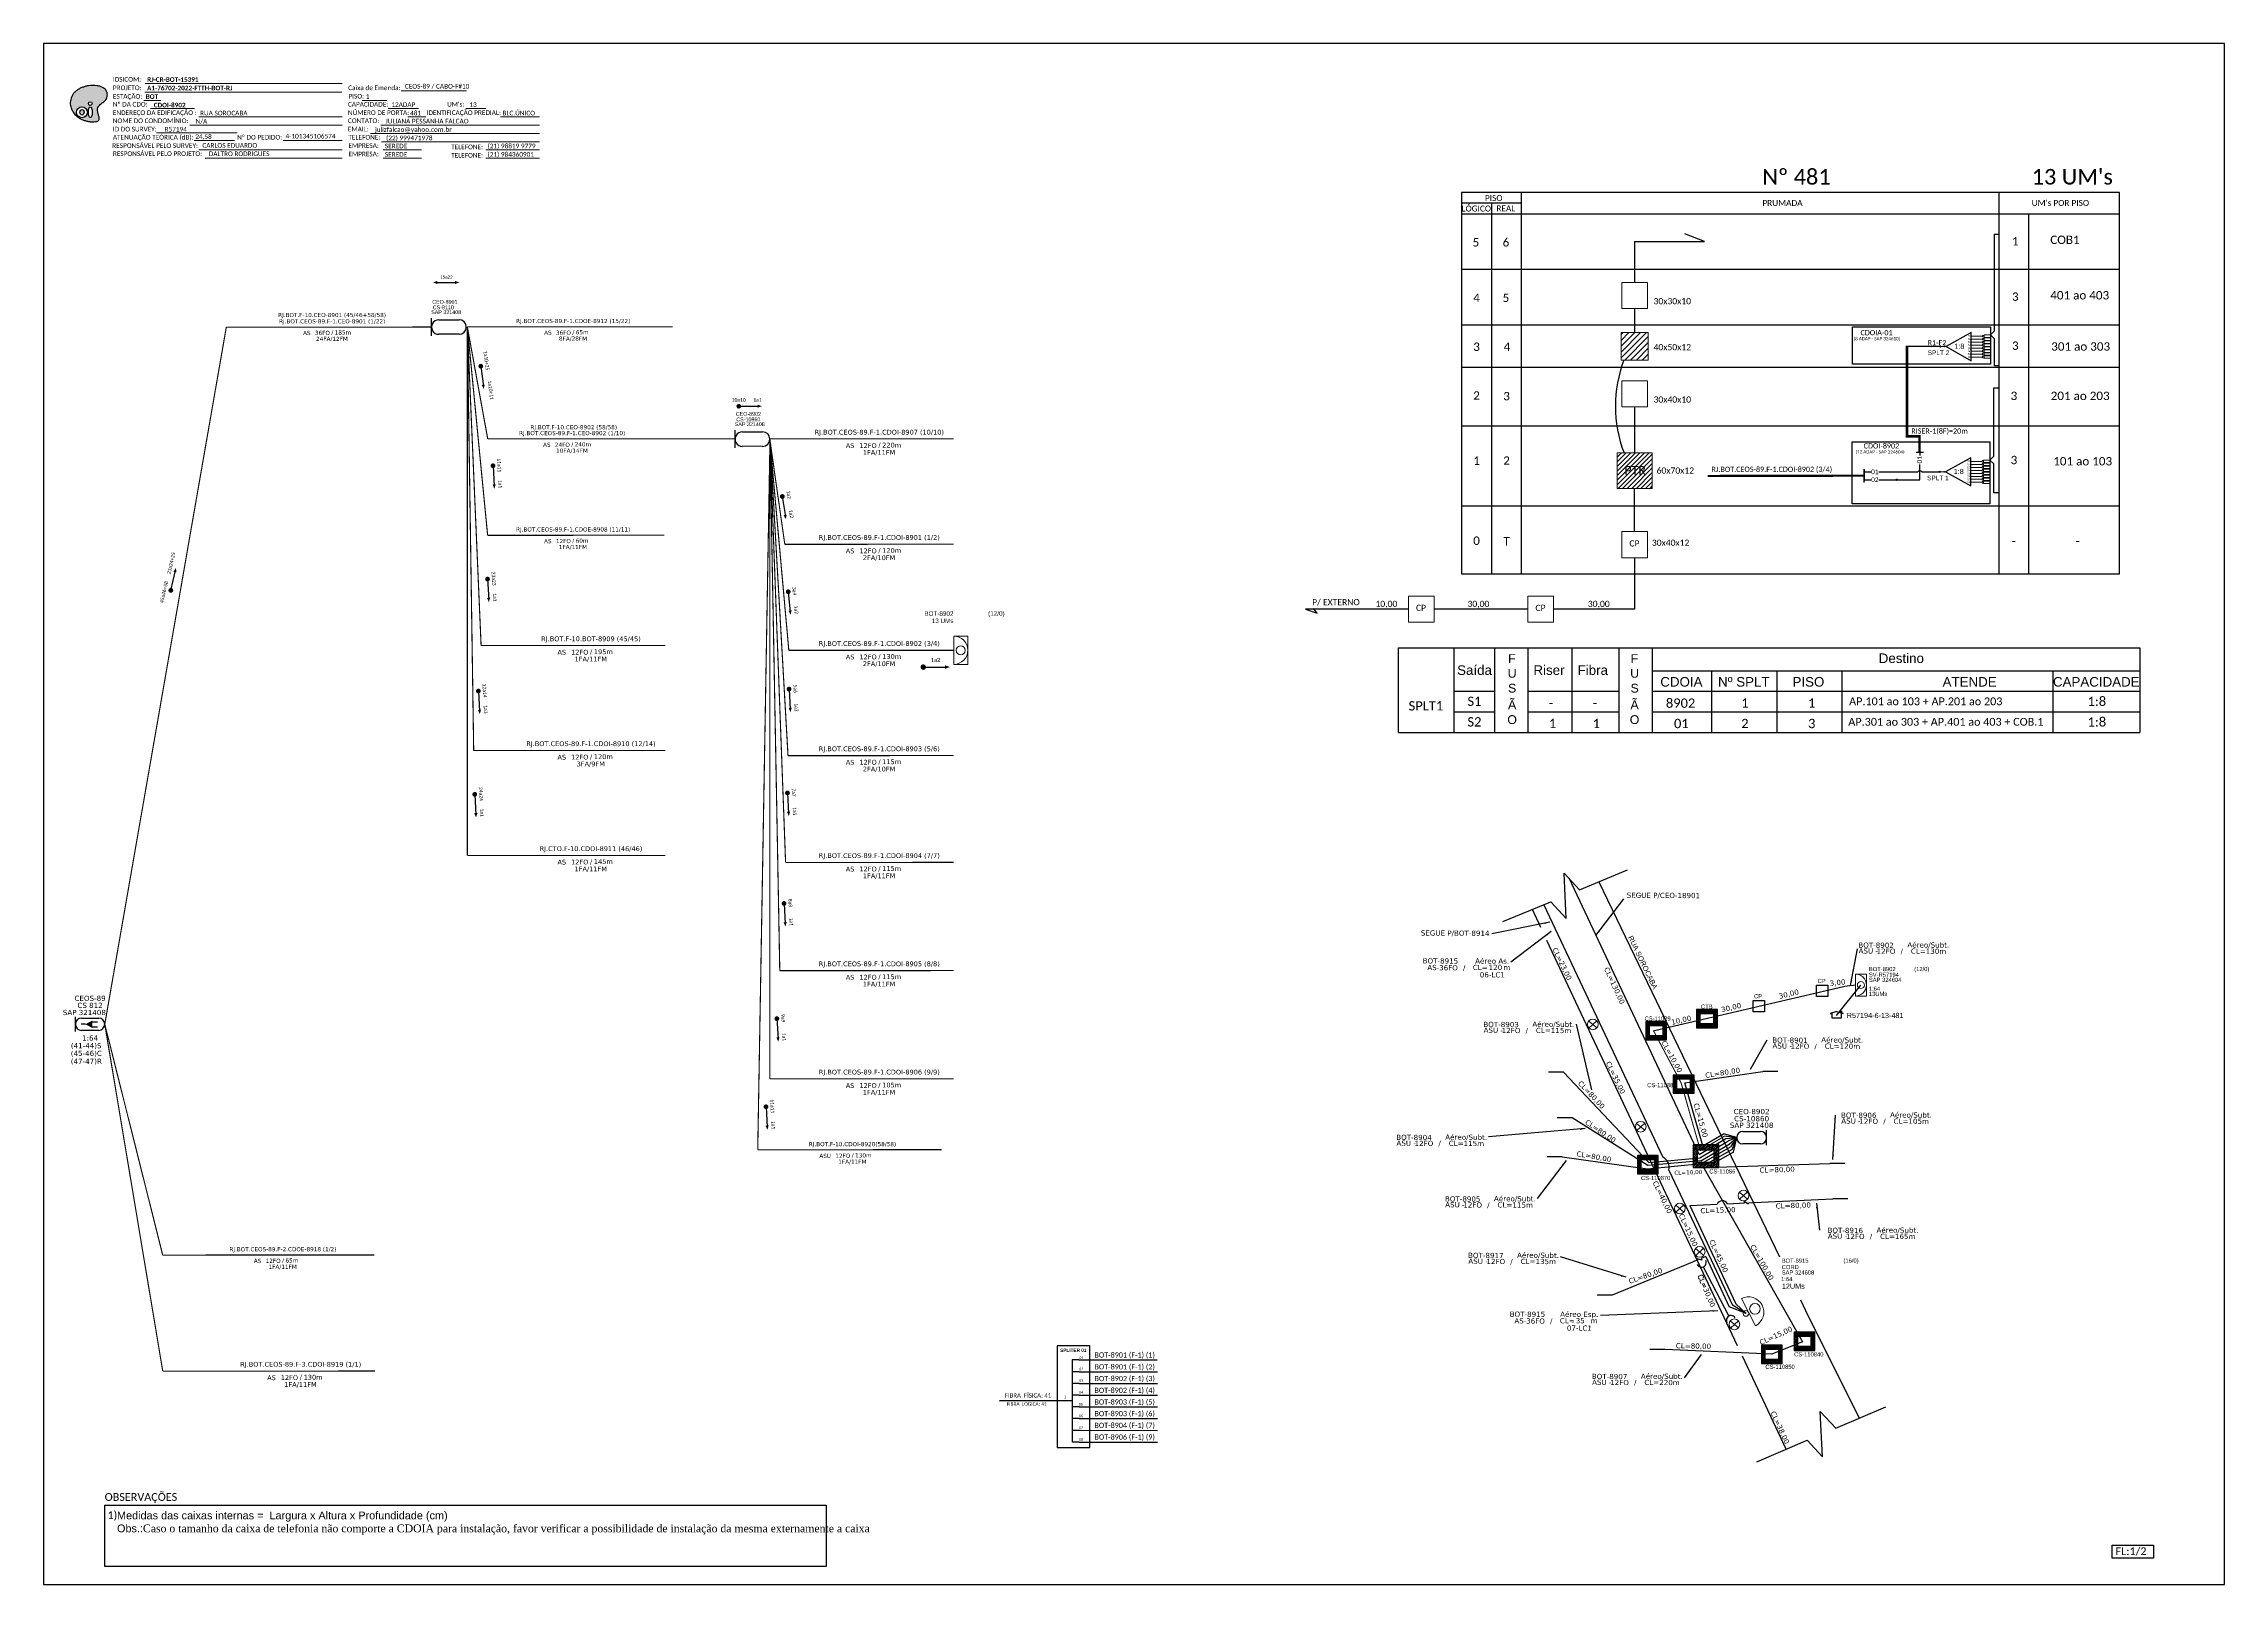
# Model space of a CAD drawing. Header units: metres. Extents: x -1286 to -445, y -500 to 94.
import ezdxf
from ezdxf.enums import TextEntityAlignment as Align

# ---------------------------------------------------------------- set-up
doc = ezdxf.new("R2010")
doc.units = ezdxf.units.M
doc.linetypes.add('PHANTOM2', pattern=[1.25, 0.625, -0.125, 0.125, -0.125, 0.125, -0.125])
for name, color, linetype in [('10.1-Caixas Subterrâneas', 5, 'Continuous'), ('20.4-CEOS', 1, 'Continuous'), ('20.5-CEO', 1, 'Continuous'), ('CAP a instalar', 1, 'Continuous'), ('celulas gpon', 7, 'Continuous'), ('DROP DE CLIENTE', 140, 'Continuous'), ('label_cabos', 7, 'Continuous'), ('Legenda', 1, 'Continuous'), ('locais', 7, 'Continuous'), ('QUADRA', 7, 'Continuous'), ('SETA', 7, 'Continuous'), ('surveys', 7, 'Continuous'), ('surveys legendas', 7, 'Continuous'), ('UNIFILAR', 7, 'Continuous')]:
    doc.layers.add(name, color=color, linetype=linetype)
for name, color, linetype, lineweight in [('10.4-Postes', 1, 'Continuous', 0), ("20.0-LEGENDA DOS CDO'S", 1, 'Continuous', 0), ('20.1-CDO_INTERIOR', 1, 'Continuous', 0), ('20.2-CDO_POSTE', 1, 'Continuous', 5), ('20.6-CORDOALHA_SUPORTE', 7, 'Continuous', 25), ('40.1-ETIQUETAS', 1, 'Continuous', 20), ('CORDOALHA_SUPORTE', 7, 'Continuous', 25), ('Segmento Logradouro Texto', 238, 'Continuous', 0)]:
    doc.layers.add(name, color=color, linetype=linetype, lineweight=lineweight)
doc.layers.add('EXTRA', color=50, linetype='Continuous', plot=False)
doc.styles.add('ARIAL', font='arial.ttf')
doc.styles.add('DIGICADE', font='arial.ttf')
doc.styles.add('ROMANS', font='romans.shx')
doc.styles.add('siredit', font='verdana.ttf')
doc.styles.add('WMF-Calibri0', font='calibri.ttf')
doc.styles.add('WMF-Calibri1', font='calibrib.ttf')
doc.linetypes.add('FENCELINE1', pattern='A,0.25,-0.1,[133,ltypeshp.shx,S=0.1,R=0,X=-0.1,Y=0],-0.1,1', length=1.45)
doc.dimstyles.new('CC', dxfattribs={"dimtxt": 0.8, "dimasz": 2, "dimexe": 0.18, "dimexo": 0.0625, "dimgap": 0.09, "dimtad": 0, "dimdec": 0, "dimrnd": 1, "dimzin": 0, "dimdsep": 46, "dimtxsty": 'siredit', "dimblk": 'NONE', "dimcen": 0, "dimse1": 1, "dimse2": 1, "dimsd1": 1, "dimsd2": 1, "dimclrt": 7, "dimadec": 0, "dimazin": 0, "dimtfac": 1, "dimtdec": 0, "dimtofl": 0, "dimtmove": 0, "dimatfit": 3, "dimfxl": 0, "dimtolj": 1, "dimtzin": 0, "dimarcsym": 0})

# ---------------------------------------------------------------- blocks, each defined once
blk = doc.blocks.new('OI')
h = blk.add_hatch(color=40)
edge = h.paths.add_edge_path()
edge.add_spline(control_points=[(4.35, -0.67), (3.92, -0.99), (3.26, -1.5), (2.81, -2.59), (2.9, -3.5), (3.06, -4.27), (3.31, -4.85), (3.37, -5.39), (3.4, -5.88), (3.2, -6.4), (2.54, -6.61), (1.65, -6.63), (0.55, -6.67), (-0.56, -6.42), (-1.61, -6.14), (-2.77, -5.61), (-3.92, -4.77), (-4.89, -3.7), (-5.34, -2.65), (-5.6, -1.94), (-5.85, -0.96), (-5.71, 0.47), (-5.1, 2.02), (-4.14, 3.02), (-3.3, 3.61), (-2.37, 4.16), (-1.36, 4.44), (-0.56, 4.7), (0.79, 4.85), (2.24, 4.97), (3.79, 4.57), (4.67, 4.21), (5.44, 3.65), (5.76, 2.99), (6.03, 2.21), (6.01, 1.46), (5.72, 0.64), (5.31, 0.08), (4.88, -0.38), (4.51, -0.55), (4.35, -0.67)], knot_values=[0, 0, 0, 0, 1.60434, 2.417191, 3.427595, 4.282808, 4.776746, 5.304182, 5.888771, 6.258406, 6.858137, 7.79129, 8.986195, 10.124242, 11.187857, 12.242908, 13.953784, 15.414161, 16.515391, 17.349188, 17.675853, 19.552021, 21.515531, 22.568638, 23.63245, 24.621084, 25.782718, 26.745347, 27.142653, 29.870543, 31.004649, 31.921532, 32.709589, 33.801391, 34.042471, 35.192333, 35.971461, 36.628871, 37.254359, 37.836911, 37.836911, 37.836911, 37.836911], degree=3, periodic=0)
h.paths.add_polyline_path([(1.13, -0.87, -1), (-0.04, -0.87, -1)], flags=16)
edge = h.paths.add_edge_path(flags=16)
edge.add_ellipse((0.56, -3.59), major_axis=(-0.02, 1.71), ratio=0.361305, start_angle=0, end_angle=360)
h.paths.add_polyline_path([(-0.36, -3.62, -1), (-3.8, -3.62, -1)], flags=16)
edge = h.paths.add_edge_path(flags=0)
edge.add_ellipse((-2.08, -3.62), major_axis=(0, 0.885), ratio=0.758294, start_angle=0, end_angle=360)
at = {"color": 40}
for centre, radius in [((-2.08, -3.62), 1.72), ((0.54, -0.87), 0.587)]:
    blk.add_circle(centre, radius, dxfattribs=at)
blk.add_ellipse((-2.08, -3.62), major_axis=(0, 0.885), ratio=0.758294, start_param=-3.141592653589792, end_param=3.141592653589792, dxfattribs=at)
blk.add_ellipse((0.56, -3.59), major_axis=(-0.02, 1.71), ratio=0.361305, dxfattribs=at)
at = {"color": 40, "start_tangent": (-0.800898, -0.598801), "end_tangent": (-0.800898, -0.598801)}
blk.add_spline([(4.35, -0.67), (3.2, -1.78), (2.9, -2.54), (2.92, -3.55), (3.12, -4.38), (3.28, -4.85), (3.37, -5.37), (3.35, -5.95), (3.2, -6.29), (2.66, -6.55), (1.73, -6.63), (0.54, -6.62), (-0.58, -6.41), (-1.6, -6.11), (-2.56, -5.67), (-3.95, -4.67), (-4.89, -3.56), (-5.37, -2.56), (-5.64, -1.78), (-5.72, -1.46), (-5.63, 0.42), (-4.84, 2.22), (-4.13, 2.99), (-3.27, 3.62), (-2.4, 4.09), (-1.3, 4.47), (-0.37, 4.72), (0.02, 4.77), (2.75, 4.8), (3.85, 4.53), (4.69, 4.16), (5.31, 3.68), (5.85, 2.73), (5.93, 2.5), (5.94, 1.35), (5.67, 0.62), (5.29, 0.08), (4.84, -0.36), (4.35, -0.67)], degree=3, dxfattribs=at)
blk = doc.blocks.new('CEOS_RP_CT_DRT')
at = {"layer": '20.4-CEOS', "color": 0}
for p, q in [((-4.54, 1.19), (-1.19, 1.19)), ((-1.19, -1.19), (-4.54, -1.19))]:
    blk.add_line(p, q, dxfattribs=at)
for points in [[(-5.73, -1.43), (-5.73, 1.44)], [(-3.79, 0), (-4.59, 0)], [(-2.47, 0.48), (-1.45, 0.48)], [(-2.47, -0.52), (-1.45, -0.52)]]:
    blk.add_lwpolyline(points, dxfattribs=at)
blk.add_lwpolyline([(-3.79, 0, 0, 1.47, 0), (-2.41, 0, 1.47, 1.47, 0)], format="xyseb", dxfattribs=at)
for centre, start, end in [((-4.54, 0), 90, 270), ((-1.19, 0), 270, 90)]:
    blk.add_arc(centre, 1.19, start, end, dxfattribs=at)
at = {"layer": '20.4-CEOS', "color": 7, "style": 'siredit'}
for tag, p in [('Nº_DA_CEOS', (-2.86, 5.6)), ('LOCAL', (-2.86, 4.24)), ('SAP', (-2.86, 2.78)), ('RACIO_SPLITAGEM', (-2.86, -1.88)), ('FIBRAS_SPLITTER', (-2.86, -3.58)), ('RESERVA_FINAIS', (-2.86, -6.39)), ('FIBRAS_TOP_C', (-2.86, -5.08))]:
    blk.add_attdef(tag, text='', height=1.01, dxfattribs=at).set_placement(p, align=Align.TOP_CENTER)
blk = doc.blocks.new('ETIQUETA_RS5F')
at = {"layer": '40.1-ETIQUETAS', "color": 0, "style": 'siredit'}
blk.add_text('/', height=1.5, dxfattribs=at).set_placement((1.58, -1.95), align=Align.MIDDLE_RIGHT)
for tag, p in [('ETIQUETA_R_SECUNDARIA', (1.21, 2.1)), ('ETIQUETA_R_PRIMARIA', (1.21, 4.1)), ('F_ATIVAS/F_MORTAS', (1.14, -4.24))]:
    blk.add_attdef(tag, text='', height=1.5, dxfattribs=at).set_placement(p, align=Align.MIDDLE_CENTER)
for tag, p in [('TIPO_CABO', (-6.58, -2.12)), ('CAP_CABO', (0.4, -2.09))]:
    blk.add_attdef(tag, text='', height=1.5, dxfattribs=at).set_placement(p, align=Align.MIDDLE_RIGHT)
for tag, p in [('FUSÃO_1', (0.85, -8.39)), ('FUSÃO_2', (0.85, -10.6)), ('FUSÃO_3', (0.85, -12.93)), ('FUSÃO_4', (0.85, -15.14)), ('FUSÃO_5', (0.85, -17.16))]:
    blk.add_attdef(tag, text='', height=1.5, dxfattribs=at).set_placement(p, align=Align.CENTER)
blk.add_attdef('METROS', text='', height=1.5, dxfattribs=at).set_placement((2.14, -1.95), align=Align.MIDDLE_LEFT)
blk = doc.blocks.new('CDOI_INT')
at = {"layer": '20.1-CDO_INTERIOR', "color": 0, "lineweight": 18}
blk.add_lwpolyline([(4.25, -4.25), (4.25, 4.25), (0, 4.25), (0, -4.25)], close=True, dxfattribs=at)
blk.add_circle((2.12, 0), 1.36, dxfattribs=at)
blk.add_arc((0, 0), 4.25, 270, 90, dxfattribs=at)
at = {"layer": "20.0-LEGENDA DOS CDO'S", "color": 0, "style": 'ARIAL'}
for tag, p in [('SAP', (-0.08, 6.23)), ('CDO_N', (-0.08, 10.38)), ('SURVEY', (-0.08, 8.2)), ('SPLITER_1', (21.18, 10.38)), ('SPLITER_2', (21.19, 8.68)), ('1:XX', (5.94, -2.22)), ('UMS', (5.94, -4.24))]:
    blk.add_attdef(tag, p, '', height=1.36, dxfattribs=at)
blk.add_attdef('FIBRAS_UTILIZADAS', text='', height=1.36, dxfattribs=at).set_placement((15.34, 10.38), align=Align.CENTER)
blk = doc.blocks.new('CDOE-TEXTO PADRÃO')
at = {"layer": "20.0-LEGENDA DOS CDO'S", "color": 0, "style": 'ARIAL'}
for tag, p in [('CDO_N', (0.49, 7.39)), ('SAP', (0.51, 1.67)), ('CORDOALHA', (0.5, 4.33)), ('SPLITER_1', (0.59, -0.91)), ('(XX-XX_F)S', (0.54, -8.29)), ('(XX-XX_L)S', (0.55, -10.83)), ('SPLITER_2', (0.6, -3.55)), ('UMS', (0.55, -13.15))]:
    blk.add_attdef(tag, p, '', height=1.7, rotation=0.11799, dxfattribs=at)
blk.add_attdef('FIBRAS_UTILIZADAS', text='', height=1.7, rotation=0.11799, dxfattribs=at).set_placement((19.77, 7.43), align=Align.CENTER)
blk = doc.blocks.new('SAN')
at = {"layer": 'SETA'}
blk.add_lwpolyline([(-2.58, 0), (6.02, 0)], dxfattribs=at)
for points in [[(-2.1, -0.66), (-3.93, 0), (-2.1, 0.67)], [(5.33, 0.68), (7.16, 0.01), (5.33, -0.65)]]:
    blk.add_solid(points, dxfattribs=at)
blk = doc.blocks.new('SURVEY_SURVEY')
for p, q in [((0, 0.0000127), (-0.0000126, 0.000009)), ((-0.0000126, 0.000009), (-0.0000086, 0.000009)), ((-0.0000086, 0), (-0.0000086, 0.000009)), ((0.0000086, 0), (-0.0000086, 0)), ((0, 0.0000127), (0.0000126, 0.000009)), ((0.0000084, 0.0000132), (0.0000098, 0.0000132)), ((0.0000084, 0.0000103), (0.0000084, 0.0000132)), ((0.0000126, 0.000009), (0.0000086, 0.000009)), ((0.0000086, 0.000009), (0.0000086, 0)), ((0.0000098, 0.0000132), (0.0000098, 0.0000099))]:
    blk.add_line(p, q)
blk = doc.blocks.new('*X70')
at = {"color": 0, "linetype": 'Continuous'}
for p, q in [((-1.25, 0.34099), (-0.49099, 1.1)), ((-1.25, 0.517767), (-0.667767, 1.1)), ((-1.25, 0.694544), (-0.844544, 1.1)), ((-1.25, 0.87132), (-1.02132, 1.1)), ((-1.25, 1.048097), (-1.198097, 1.1)), ((-1.25, 0.164214), (-0.8035, 0.610714)), ((-1.25, -0.012563), (-0.8035, 0.433937)), ((-1.25, -0.18934), (-0.8035, 0.25716)), ((-1.25, -0.366117), (-0.8035, 0.080383)), ((-0.789214, 0.625), (-0.314214, 1.1)), ((-0.612437, 0.625), (-0.137437, 1.1)), ((-0.43566, 0.625), (0.03934, 1.1)), ((-0.258883, 0.625), (0.216117, 1.1)), ((-0.082107, 0.625), (0.392893, 1.1)), ((0.09467, 0.625), (0.56967, 1.1)), ((0.271447, 0.625), (0.746447, 1.1)), ((0.448223, 0.625), (0.923223, 1.1)), ((0.625, 0.625), (1.1, 1.1)), ((0.801777, 0.625), (1.25, 1.073223)), ((0.8035, 0.449947), (1.25, 0.896447)), ((0.8035, 0.27317), (1.25, 0.71967)), ((0.8035, 0.096393), (1.25, 0.542893)), ((0.8035, -0.080383), (1.25, 0.366117)), ((0.8035, -0.25716), (1.25, 0.18934)), ((0.8035, -0.433937), (1.25, 0.012563)), ((-1.25, -0.542893), (-0.8035, -0.096393)), ((-1.25, -0.71967), (-0.8035, -0.27317)), ((-1.25, -0.896447), (-0.8035, -0.449947)), ((-1.25, -1.073223), (-0.801777, -0.625)), ((-1.1, -1.1), (-0.625, -0.625)), ((-0.923223, -1.1), (-0.448223, -0.625)), ((-0.746447, -1.1), (-0.271447, -0.625)), ((-0.56967, -1.1), (-0.09467, -0.625)), ((-0.392893, -1.1), (0.082107, -0.625)), ((-0.216117, -1.1), (0.258883, -0.625)), ((-0.03934, -1.1), (0.43566, -0.625)), ((0.137437, -1.1), (0.612437, -0.625)), ((0.314214, -1.1), (0.789214, -0.625)), ((0.49099, -1.1), (1.25, -0.34099)), ((0.667767, -1.1), (1.25, -0.517767)), ((0.8035, -0.610714), (1.25, -0.164214)), ((0.844544, -1.1), (1.25, -0.694544)), ((1.02132, -1.1), (1.25, -0.87132)), ((1.198097, -1.1), (1.25, -1.048097))]:
    blk.add_line(p, q, dxfattribs=at)
blk = doc.blocks.new('MANHOLE_MQ')
at = {"color": 0, "linetype": 'Continuous'}
for p, q in [((0.0000062, 0.0000057), (-0.0000063, 0.0000057)), ((-0.0000063, 0.0000057), (-0.0000063, -0.0000053)), ((-0.000004, 0.0000033), (0.000004, 0.0000033)), ((-0.000004, -0.0000029), (-0.000004, 0.0000033)), ((0.000004, 0.0000033), (0.000004, -0.0000029)), ((0.0000062, -0.0000053), (0.0000062, 0.0000057)), ((-0.0000063, -0.0000053), (0.0000062, -0.0000053)), ((0.000004, -0.0000029), (-0.000004, -0.0000029)), ((0.000004, -0.0000029), (0.000004, -0.0000029))]:
    blk.add_line(p, q, dxfattribs=at)
at = {"color": 0, "linetype": 'Continuous', "xscale": 5e-06, "yscale": 5e-06, "zscale": 1e-05}
blk.add_blockref('*X70', (0, 0.0000002), dxfattribs=at)
blk = doc.blocks.new('POLE_POLE')
at = {"layer": '10.4-Postes', "color": 1, "linetype": 'PHANTOM2'}
for points in [[(-0.0000033, 0.0000067), (0.0000029, 0.0000016)], [(0.0000028, 0.0000069), (-0.0000032, 0.0000014)]]:
    blk.add_lwpolyline(points, dxfattribs=at)
at = {"layer": '10.4-Postes', "color": 1}
blk.add_circle((-0.0000002, 0.0000042), 0.00000403, dxfattribs=at)
blk = doc.blocks.new('CDOE_CT_POST_DESENHO')
at = {"color": 0}
blk.add_line((2.14, 0.39), (-2.11, 0.39), dxfattribs=at)
for centre, radius in [((0.01, 1.4), 0.733), ((0.01, 0), 0.393)]:
    blk.add_circle(centre, radius, dxfattribs=at)
blk.add_arc((0.01, 0.39), 2.12, 0, 180, dxfattribs=at)
blk = doc.blocks.new('Inst CDOE-16 CAIXA DIST OPT CDOE 48F_16D C_SPL_2_1_8')
at = {"layer": "20.0-LEGENDA DOS CDO'S", "color": 0, "style": 'ARIAL'}
for tag, p, height in [('CORDOALHA', (0.12, 4.02), 0.8), ('FID', (0.12, 5.25), 0.8), ('1:XX', (-0.01, 1.7), 0.8), ('SAP', (0.12, 2.96), 0.8), ('UMS', (0.14, 0.22), 1)]:
    blk.add_attdef(tag, p, '', height=height, rotation=0.118, dxfattribs=at)
at = {"layer": "20.0-LEGENDA DOS CDO'S", "color": 0}
for tag, p, style, flags in [('ID_ATIVIDADE', (0.12, 6.47), 'ARIAL', 3), ('FATOR', (7.92, 6.47), 'ARIAL', 1), ('QTDE', (0.1, -1.17), 'DIGICADE', 3)]:
    blk.add_attdef(tag, p, '', height=0.8, rotation=0.118, dxfattribs=dict(at, style=style, flags=flags))
at = {"layer": "20.0-LEGENDA DOS CDO'S", "color": 0, "style": 'ARIAL'}
blk.add_attdef('FIBRAS_UTILIZADAS', text='', height=0.8, rotation=0.118, dxfattribs=at).set_placement((13.48, 5.26), align=Align.CENTER)
blk = doc.blocks.new('Inst CORD ALUMINIO 4.8 MM 3F(sem recursos)')
at = {"color": 0, "lineweight": 0, "style": 'ROMANS'}
blk.add_attdef('FID', (-19.18, -2.21), '', height=1, dxfattribs=at)
at = {"color": 0, "lineweight": 0, "style": 'ROMANS', "flags": 3}
for tag, p in [('FATOR', (-5.2, -4.44)), ('ID_ATIVIDADE', (-5.2, -6.67))]:
    blk.add_attdef(tag, p, '', height=1, dxfattribs=at)
at = {"color": 0, "lineweight": 0, "style": 'ROMANS'}
blk.add_attdef('LANCE', text='', height=1, dxfattribs=at).set_placement((-0.54, -2.21), align=Align.RIGHT)
at = {"layer": 'label_cabos', "color": 0, "style": 'siredit'}
blk.add_attdef('QTDE', (-0.54, -2.21), '', height=1, rotation=359.69, dxfattribs=at)
blk = doc.blocks.new('_None')
blk = doc.blocks.new('Inst CB AS CFOA-SM-AS-80-TS-36')
at = {"layer": 'label_cabos', "color": 0, "style": 'siredit'}
for tag, flags, p in [('ID_ATIVIDADE', 3, (1.31, 2.67)), ('FATOR', 1, (11.56, 2.55))]:
    blk.add_attdef(tag, text='', height=1, rotation=359.69, dxfattribs=dict(at, flags=flags)).set_placement(p, align=Align.MIDDLE_CENTER)
for tag, p in [('TIPO_CABO', (1.76, 0)), ('DESTINO_CABO', (3.13, 1.26)), ('CABO', (4.69, -0.05)), ('/', (7.71, -0.05)), ('LANCE', (10.81, 0)), ('TIPO_CABO', (13.11, 1.24)), ('UND', (15.96, 0)), ('FID', (13.15, -1.41))]:
    blk.add_attdef(tag, text='', height=1, rotation=359.69, dxfattribs=at).set_placement(p, align=Align.MIDDLE_CENTER)
blk.add_attdef('QTDE', (12.43, -0.47), '', height=1, rotation=359.69, dxfattribs=at)
blk = doc.blocks.new('LEGENDA DOS CABOS')
at = {"layer": 'EXTRA', "color": 0, "style": 'siredit'}
for tag, p in [('ID', (4.6, 0.97)), ('XX', (9.03, 0.97))]:
    blk.add_attdef(tag, text='', height=0.48, rotation=359.69, dxfattribs=at).set_placement(p, align=Align.MIDDLE_CENTER)
at = {"layer": 'Legenda', "color": 0, "style": 'siredit'}
for tag, p in [('TIPO_CABO', (1.31, 0)), ('CABO', (4.69, -0.05)), ('/', (6.81, -0.05)), ('METROS', (10.03, -0.05))]:
    blk.add_attdef(tag, text='', height=0.8, rotation=359.69, dxfattribs=at).set_placement(p, align=Align.MIDDLE_CENTER)
blk = doc.blocks.new('Inst CB ESP CFOA-SM-AS-80-TS-36')
at = {"layer": 'label_cabos', "color": 0, "style": 'siredit'}
for tag, flags, p in [('ID_ATIVIDADE', 3, (1.31, 2.67)), ('FATOR', 1, (11.56, 2.55))]:
    blk.add_attdef(tag, text='', height=1, rotation=359.69, dxfattribs=dict(at, flags=flags)).set_placement(p, align=Align.MIDDLE_CENTER)
for tag, p in [('TIPO_CABO', (1.76, 0)), ('DESTINO_CABO', (3.13, 1.26)), ('CABO', (4.69, -0.05)), ('/', (7.71, -0.05)), ('LANCE', (10.81, 0)), ('TIPO_CABO', (13.11, 1.24)), ('UND', (15.96, 0)), ('FID', (13.15, -1.41))]:
    blk.add_attdef(tag, text='', height=1, rotation=359.69, dxfattribs=at).set_placement(p, align=Align.MIDDLE_CENTER)
blk.add_attdef('QTDE', (12.43, -0.47), '', height=1, rotation=359.69, dxfattribs=at)
blk = doc.blocks.new('SPLT_1-8_SC-APC')
at = {"color": 1, "lineweight": 0}
blk.add_lwpolyline([(-17.04, -7.55), (-19.26, -7.55)], dxfattribs=at)
at = {"color": 1}
blk.add_lwpolyline([(-7.37, -2.1), (-17.04, -7.55), (-7.37, -13), (-7.37, -2.1)], dxfattribs=at)
at = {"color": 3, "lineweight": 0}
for points in [[(-2.99, -3.51), (-7.37, -3.51)], [(-7.37, -4.66), (-2.99, -4.66)], [(-7.37, -5.82), (-2.99, -5.82)], [(-7.37, -6.97), (-2.99, -6.97)], [(-7.37, -8.12), (-2.99, -8.12)], [(-2.41, -3.02), (-2.41, -4)], [(-2.41, -3.02), (0, -3.02)], [(-2.41, -4), (0, -4)], [(-2.41, -4.17), (-2.41, -5.16)], [(-2.41, -4.17), (0, -4.17)], [(-2.41, -5.16), (0, -5.16)], [(-2.41, -5.32), (-2.41, -6.31)], [(-2.41, -5.32), (0, -5.32)], [(-2.41, -6.31), (0, -6.31)], [(-2.41, -6.48), (-2.41, -7.46)], [(-2.41, -6.48), (0, -6.48)], [(-2.41, -7.46), (0, -7.46)], [(-2.41, -7.63), (-2.41, -8.62)], [(-2.41, -7.63), (0, -7.63)], [(-7.37, -9.28), (-2.99, -9.28)], [(-7.37, -10.43), (-2.99, -10.43)], [(-7.37, -11.58), (-2.99, -11.58)], [(-2.41, -8.62), (0, -8.62)], [(-2.41, -8.78), (-2.41, -9.77)], [(-2.41, -8.78), (0, -8.78)], [(-2.41, -9.77), (0, -9.77)], [(-2.41, -9.94), (-2.41, -10.92)], [(-2.41, -9.94), (0, -9.94)], [(-2.41, -10.92), (0, -10.92)], [(-2.41, -11.09), (-2.41, -12.08)], [(-2.41, -11.09), (0, -11.09)], [(-2.41, -12.08), (0, -12.08)]]:
    blk.add_lwpolyline(points, dxfattribs=at)
for points in [[(-2.99, -3.22), (-2.41, -3.22), (-2.41, -3.8), (-2.99, -3.8)], [(-2.99, -4.38), (-2.41, -4.38), (-2.41, -4.95), (-2.99, -4.95)], [(-2.99, -5.53), (-2.41, -5.53), (-2.41, -6.1), (-2.99, -6.1)], [(-2.99, -6.68), (-2.41, -6.68), (-2.41, -7.26), (-2.99, -7.26)], [(-2.99, -7.84), (-2.41, -7.84), (-2.41, -8.41), (-2.99, -8.41)], [(-2.99, -8.99), (-2.41, -8.99), (-2.41, -9.56), (-2.99, -9.56)], [(-2.99, -10.14), (-2.41, -10.14), (-2.41, -10.72), (-2.99, -10.72)], [(-2.99, -11.3), (-2.41, -11.3), (-2.41, -11.87), (-2.99, -11.87)]]:
    blk.add_lwpolyline(points, close=True, dxfattribs=at)
at = {"color": 1, "style": 'ARIAL'}
for s, height, p in [('1:8', 2, (-13.91, -8.4)), ('S1', 0.75, (-8.74, -3.78)), ('S2', 0.75, (-8.74, -4.97)), ('S3', 0.75, (-8.74, -6.18)), ('S4', 0.75, (-8.74, -7.36)), ('S5', 0.75, (-8.74, -8.57)), ('S6', 0.75, (-8.74, -9.69)), ('S7', 0.75, (-8.74, -10.78)), ('S8', 0.75, (-8.74, -11.9))]:
    blk.add_text(s, height=height, dxfattribs=at).set_placement(p)
blk = doc.blocks.new('SPLITTER_')
blk.add_point((0, 0))
at = {"style": 'ARIAL', "flags": 4}
blk.add_attdef('SPLT', (0, -3.26), '', height=1.5, dxfattribs=at)

msp = doc.modelspace()

# ---------------------------------------------------------------- hatches: boundary and pattern name
h = msp.add_hatch()
h.set_pattern_fill('LINE', color=1, scale=0.5, angle=45)
h.set_pattern_definition([(45, (55.5941, 621.0766), (-1.122532, 1.122532), [])])
h.paths.add_polyline_path([(-667.29, -17.19), (-677.74, -17.19), (-677.74, -27.78), (-667.29, -27.78)])
h = msp.add_hatch(color=3)
h.dxf.hatch_style = 1
edge = h.paths.add_edge_path()
edge.add_arc((-554.56, -22.59), 0.242, 0, 360)
h = msp.add_hatch()
h.set_pattern_fill('ANSI31', color=1, scale=10, style=0)
h.set_pattern_definition([(45, (-1290.9188, -461.2339), (-0.8838835, 0.8838835), [])])
h.paths.add_polyline_path([(-679.3, -77.27), (-665.73, -77.27), (-665.73, -63.51), (-679.3, -63.51)])
h.paths.add_polyline_path([(-677.3, -72.92), (-667.21, -72.92), (-667.21, -67.77), (-677.3, -67.77)], flags=24)
h = msp.add_hatch(color=3)
h.dxf.hatch_style = 1
edge = h.paths.add_edge_path()
edge.add_arc((-571.46, -73.93), 0.256, 0, 360)
h = msp.add_hatch(color=3)
h.dxf.hatch_style = 1
edge = h.paths.add_edge_path()
edge.add_arc((-554.83, -70.89), 0.256, 0, 360)

# ---------------------------------------------------------------- linework, layer by layer
at = {"color": 5}
msp.add_line((-554.56, -22.59), (-567.95, -22.59), dxfattribs=at)
at = {"color": 3}
for p, q in [((-672.51, -45.84), (-672.51, -63.51)), ((-672.51, -93.95), (-672.51, -77.27))]:
    msp.add_line(p, q, dxfattribs=at)
at = {"color": 1}
msp.add_line((-584.03, -69.97), (-584.03, -74.55), dxfattribs=at)
for p, q in [((-763.6, -138.75), (-477.69, -138.75)), ((-763.6, -171.38), (-763.6, -138.75)), ((-742.28, -138.75), (-742.28, -171.38)), ((-726.52, -138.75), (-726.52, -171.38)), ((-713.57, -171.38), (-713.57, -138.75)), ((-696.66, -138.75), (-696.66, -171.38)), ((-678.64, -138.75), (-678.64, -171.38)), ((-665.68, -138.75), (-665.68, -171.38)), ((-477.69, -138.75), (-477.69, -171.38)), ((-665.68, -147.57), (-477.69, -147.57)), ((-642.87, -147.57), (-642.87, -171.38)), ((-617.72, -147.57), (-617.72, -171.38)), ((-592.63, -147.57), (-592.63, -171.38)), ((-511.27, -147.57), (-511.27, -171.38)), ((-742.28, -155.51), (-726.52, -155.51)), ((-713.57, -155.51), (-678.64, -155.51)), ((-665.68, -155.51), (-477.69, -155.51)), ((-742.28, -163.44), (-726.52, -163.44)), ((-713.57, -163.44), (-678.64, -163.44)), ((-665.68, -163.44), (-477.69, -163.44)), ((-763.6, -171.38), (-665.68, -171.38)), ((-713.57, -171.38), (-678.64, -171.38)), ((-665.68, -171.38), (-477.69, -171.38))]:
    msp.add_line(p, q)
at = {"color": 7, "linetype": 'Continuous'}
for p, q in [((-889.4, -413.29), (-889.4, -444.95)), ((-886.83, -413.29), (-889.4, -413.29)), ((-886.7, -417.87), (-889.27, -417.87)), ((-886.7, -422.38), (-889.27, -422.38)), ((-886.7, -426.92), (-889.27, -426.92)), ((-892.06, -428.91), (-889.41, -428.91)), ((-886.7, -431.41), (-889.27, -431.41)), ((-886.7, -435.91), (-889.27, -435.91)), ((-886.7, -440.42), (-889.27, -440.42)), ((-886.7, -444.92), (-889.27, -444.92))]:
    msp.add_line(p, q, dxfattribs=at)
at = {"color": 10, "linetype": 'Continuous'}
for p, q in [((-886.83, -413.29), (-856.67, -413.3)), ((-886.7, -417.87), (-856.54, -417.88)), ((-886.7, -422.37), (-856.54, -422.38)), ((-886.7, -426.91), (-856.54, -426.92)), ((-886.7, -431.4), (-856.54, -431.41)), ((-886.7, -435.9), (-856.54, -435.91)), ((-886.71, -444.92), (-856.54, -444.93)), ((-886.7, -440.41), (-856.54, -440.42))]:
    msp.add_line(p, q, dxfattribs=at)
at = {"color": 1, "linetype": 'Continuous', "lineweight": 60}
msp.add_line((-892.06, -428.91), (-917.42, -428.99), dxfattribs=at)
at = {"color": 0}
for p, q in [((-1262.5, -469.23), (-984.25, -469.23)), ((-1262.5, -492.93), (-1262.5, -469.23)), ((-984.25, -469.23), (-984.25, -492.93)), ((-984.25, -492.93), (-1262.5, -492.93))]:
    msp.add_line(p, q, dxfattribs=at)
msp.add_lwpolyline([(-1286.07, -499.81), (-445.07, -499.81), (-445.07, 94.19), (-1286.07, 94.19)], close=True)
at = {"color": 7, "lineweight": 0}
for points in [[(-1246.94, 78.79), (-1170.96, 78.79)], [(-1148.15, 76.01), (-1123.01, 76.01)], [(-1247.47, 72.24), (-1240.92, 72.24)], [(-1246.97, 75.52), (-1171.01, 75.52)], [(-1244.81, 69.17), (-1227.84, 69.17)], [(-1163.19, 72.28), (-1153.71, 72.28)], [(-1153.14, 69.17), (-1141.52, 69.17)], [(-1123.2, 69.17), (-1115.53, 69.17)], [(-1242.49, 59.75), (-1211.44, 59.75)], [(-1229.65, 62.82), (-1170.98, 62.82)], [(-1226.24, 65.93), (-1170.98, 65.93)], [(-1160.06, 59.58), (-1094.8, 59.58)], [(-1156.02, 62.82), (-1094.8, 62.82)], [(-1145.56, 65.93), (-1138.61, 65.93)], [(-1109.86, 65.93), (-1094.82, 65.93)], [(-1227.96, 56.79), (-1212.45, 56.79)], [(-1226.24, 53.23), (-1170.98, 53.23)], [(-1193.73, 56.79), (-1170.96, 56.79)], [(-1155.78, 56.34), (-1094.8, 56.34)], [(-1155.17, 53.23), (-1140.37, 53.23)], [(-1115.57, 53.23), (-1094.8, 53.23)], [(-1223.75, 49.99), (-1170.98, 49.99)], [(-1155.17, 49.99), (-1140.37, 49.99)], [(-1115.57, 49.99), (-1094.8, 49.99)]]:
    msp.add_lwpolyline(points, dxfattribs=at)
at = {"color": 0}
for points in [[(-485.57, 36.8), (-739.25, 36.8)], [(-716.1, 32.69), (-739.25, 32.69)]]:
    msp.add_lwpolyline(points, dxfattribs=at)
for points in [[(-739.25, 36.8), (-739.25, -110.24)], [(-716.1, -110.24), (-716.1, 36.8)], [(-532.08, 36.8), (-532.08, -110.24)], [(-485.57, -110.24), (-485.57, 36.8)], [(-739.25, 28.58), (-485.57, 28.58)], [(-739.25, 28.58), (-485.57, 28.58)], [(-739.25, 28.58), (-485.57, 28.58)], [(-727.68, 32.69), (-727.68, -110.24)], [(-520.51, -110.24), (-520.51, 28.58)], [(-739.25, 7.21), (-485.57, 7.21)], [(-739.25, -14.16), (-485.57, -14.16)], [(-739.25, -30.54), (-485.57, -30.54)], [(-739.25, -53.16), (-485.57, -53.16)], [(-739.25, -83.94), (-485.57, -83.94)], [(-739.25, -110.24), (-485.57, -110.24)]]:
    msp.add_lwpolyline(points)
at = {"color": 3}
for points in [[(-672.51, 17.92), (-645.54, 17.92), (-653.16, 20.89)], [(-672.51, 17.92), (-672.51, 2.11)], [(-532.08, -29.97), (-533.73, -29.97), (-533.74, -19.57), (-535.3, -18.07), (-533.74, -16.56), (-533.74, 20.77), (-532.08, 20.77)], [(-672.51, -7.93), (-672.51, -17.19)], [(-532.31, -78.94), (-533.96, -78.94), (-533.97, -67.87), (-535.53, -66.36), (-533.97, -64.86), (-533.97, -38.45), (-532.32, -38.45)], [(-584.03, -70.9), (-581.43, -70.9)], [(-578.36, -70.9), (-569.08, -70.9)], [(-569.08, -70.89), (-563.35, -70.89)], [(-561.79, -70.89), (-554.83, -70.89)]]:
    msp.add_lwpolyline(points, dxfattribs=at)
at = {"color": 7, "lineweight": 0}
for points in [[(-667.56, 2.11), (-677.47, 2.11), (-677.47, -7.93), (-667.56, -7.93)], [(-667.56, -35.8), (-677.47, -35.8), (-677.47, -45.84), (-667.56, -45.84)], [(-667.56, -93.95), (-677.47, -93.95), (-677.47, -103.99), (-667.56, -103.99)], [(-749.86, -118.79), (-759.76, -118.79), (-759.76, -128.83), (-749.86, -128.83)], [(-703.8, -118.79), (-713.7, -118.79), (-713.7, -128.83), (-703.8, -128.83)]]:
    msp.add_lwpolyline(points, close=True, dxfattribs=at)
at = {"color": 1}
for points in [[(-588.43, -15.05), (-535.3, -15.05), (-535.3, -29.37), (-588.43, -29.37)], [(-588.66, -59.29), (-535.53, -59.29), (-535.53, -83.19), (-588.66, -83.19)]]:
    msp.add_lwpolyline(points, close=True, dxfattribs=at)
at = {"color": 1, "lineweight": 0}
for points in [[(-677.74, -17.19), (-667.29, -17.19), (-667.29, -27.78), (-677.74, -27.78)], [(-679.3, -63.51), (-665.73, -63.51), (-665.73, -77.27), (-679.3, -77.27)]]:
    msp.add_lwpolyline(points, close=True, dxfattribs=at)
at = {"color": 5, "const_width": 1}
msp.add_lwpolyline([(-567.43, -22.59), (-567.43, -57.2), (-562.64, -57.2), (-562.64, -63.32)], dxfattribs=at)
for points, const_width in [([(-1117.52, -29.71, 1), (-1117.41, -30.61, 1)], 0.914), ([(-1018.42, -45.59, 1), (-1017.51, -45.59, 1)], 0.914), ([(-1001.25, -79.92, 1), (-1001.12, -80.83, 1)], 0.914), ([(-998.96, -116.68, 1), (-998.87, -117.59, 1)], 0.914), ([(-947.36, -146.18, 1), (-946.31, -146.18, 1)], 1.05), ([(-998.6, -154.2, 1), (-998.55, -155.12, 1)], 0.914)]:
    msp.add_lwpolyline(points, format="xyb", close=True, dxfattribs=dict(const_width=const_width))
at = {"color": 3}
msp.add_lwpolyline([(-676.61, -27.78, 0.186256), (-676.6, -63.51)], format="xyb", dxfattribs=at)
at = {"color": 5}
for points in [[(-563.92, -63.34), (-561.13, -63.34)], [(-562.57, -63.34), (-562.57, -64.65)], [(-571.46, -73.93), (-562.57, -73.93), (-562.57, -68.01)]]:
    msp.add_lwpolyline(points, dxfattribs=at)
at = {"color": 7, "const_width": 0.914}
for points in [[(-1112.79, -68.08, 1), (-1112.74, -68.99, 1)], [(-1237.11, -117.05, 1), (-1236.91, -116.16, 1)], [(-1114.9, -111.78, 1), (-1114.85, -112.69, 1)], [(-1118.43, -154.95, 1), (-1118.37, -155.86, 1)], [(-1119.84, -194.78, 1), (-1119.78, -195.69, 1)], [(-999.23, -194.24, 1), (-999.18, -195.16, 1)], [(-1000.55, -236.83, 1), (-1000.5, -237.74, 1)], [(-1003.32, -281.24, 1), (-1003.27, -282.15, 1)], [(-1007.49, -315.22, 1), (-1007.44, -316.13, 1)]]:
    msp.add_lwpolyline(points, format="xyb", close=True, dxfattribs=at)
at = {"color": 1}
msp.add_lwpolyline([(-644.39, -72.45, 0.8, 0.8, 0), (-584.03, -72.41, 0.8, 0.8, 0)], format="xyseb", dxfattribs=at)
for points in [[(-584.03, -75.02), (-584.03, -69.81)], [(-672.51, -103.99), (-672.51, -123.81), (-703.8, -123.81)], [(-799.39, -123.81), (-794.98, -125.4)], [(-759.76, -123.81), (-799.39, -123.81)], [(-794.98, -125.4), (-796.38, -123.57)], [(-713.7, -123.81), (-749.86, -123.81)]]:
    msp.add_lwpolyline(points, dxfattribs=at)
at = {"color": 2}
for points in [[(-584.03, -73.93), (-581.43, -73.93)], [(-578.36, -73.93), (-571.46, -73.93)]]:
    msp.add_lwpolyline(points, dxfattribs=at)
at = {"color": 3, "linetype": 'Continuous'}
for points in [[(-723.37, -244.31), (-704.82, -236.63), (-698.9, -243.1), (-699.66, -225.57), (-693.74, -232.04), (-675.19, -224.37)], [(-625.34, -452.52), (-605.98, -444.27), (-599.99, -450.68), (-600.93, -433.16), (-594.94, -439.57), (-575.58, -431.33)]]:
    msp.add_lwpolyline(points, dxfattribs=at)
at = {"color": 7}
for points in [[(-602.35, -268.76), (-597.98, -268.76), (-597.98, -273.18), (-602.35, -273.18)], [(-626.85, -274.65), (-622.47, -274.65), (-622.47, -279.07), (-626.85, -279.07)], [(-895.21, -446.98), (-882.61, -446.98), (-882.61, -407.86), (-895.21, -407.86)], [(-488.37, -484.64), (-472.44, -484.64), (-472.44, -489.7), (-488.37, -489.7)]]:
    msp.add_lwpolyline(points, close=True, dxfattribs=at)
at = {"color": 3}
for centre, radius in [((-554.56, -22.59), 0.242), ((-571.46, -73.93), 0.256), ((-554.83, -70.89), 0.256)]:
    msp.add_circle(centre, radius, dxfattribs=at)
msp.add_arc((-562.57, -71.64), 1.08, 43.74027, 136.25973, dxfattribs=at)
at = {"layer": '20.1-CDO_INTERIOR', "lineweight": 18}
msp.add_lwpolyline([(-583.13, -273.01), (-583.12, -264.51), (-587.37, -264.51), (-587.38, -273.01)], close=True, dxfattribs=at)
msp.add_circle((-585.25, -268.76), 1.36, dxfattribs=at)
msp.add_arc((-587.38, -268.76), 4.25, 269.97241, 89.97241, dxfattribs=at)
at = {"layer": '20.5-CEO', "color": 5}
for p, q in [((-630.73, -325.19), (-624.02, -325.19)), ((-624.02, -329.97), (-630.73, -329.97))]:
    msp.add_line(p, q, dxfattribs=at)
msp.add_lwpolyline([(-621.63, -330.47), (-621.63, -324.7)], dxfattribs=at)
for centre, start, end in [((-630.73, -327.58), 90, 270), ((-624.02, -327.58), 270, 90)]:
    msp.add_arc(centre, 2.39, start, end, dxfattribs=at)
at = {"layer": 'CAP a instalar', "color": 7, "linetype": 'Continuous'}
for p, q in [((-1136.49, -18.44), (-1136.49, -11.69)), ((-1133.69, -12.27), (-1125.85, -12.27)), ((-1125.85, -17.86), (-1133.69, -17.86))]:
    msp.add_line(p, q, dxfattribs=at)
at = {"layer": 'CAP a instalar', "color": 5, "linetype": 'Continuous'}
for p, q in [((-1019.42, -61.63), (-1019.42, -54.89)), ((-1016.62, -55.46), (-1008.78, -55.46)), ((-1008.77, -61.05), (-1016.62, -61.06))]:
    msp.add_line(p, q, dxfattribs=at)
at = {"layer": 'CAP a instalar', "color": 7, "linetype": 'FENCELINE1', "ltscale": 6, "const_width": 0.427}
for points in [[(-1262.48, -283.87), (-1215.61, -15.11)], [(-1215.61, -15.11), (-1136.49, -15.07)], [(-1122.68, -218.77), (-1122.66, -15.01)], [(-1122.66, -15.01), (-1043.54, -14.97)], [(-1122.66, -15.01), (-1114.79, -58.2)], [(-1114.83, -95.37), (-1122.66, -15.01)], [(-1122.66, -15.01), (-1120.21, -178.35)], [(-1117.35, -137.87), (-1122.66, -15.01)], [(-1019.42, -58.2), (-1114.79, -58.2)], [(-1005.95, -58.76), (-1010.67, -332.26)], [(-1000.23, -98.84), (-1006.03, -58.21)], [(-1006.01, -58.59), (-1006, -304.94)], [(-1006.01, -58.59), (-999.93, -221.49)], [(-1005.98, -58.2), (-935.09, -58.2)], [(-1002.17, -263.21), (-1005.98, -58.2)], [(-998.99, -180.32), (-1005.98, -58.2)], [(-1114.83, -95.37), (-1046.65, -95.33)], [(-1000.23, -98.84), (-935.09, -98.8)], [(-1117.35, -137.87), (-1046.28, -137.87)], [(-1120.21, -178.35), (-1046.28, -178.31)], [(-998.99, -180.32), (-935.09, -180.28)], [(-1122.68, -218.77), (-1046.28, -218.77)], [(-999.93, -221.49), (-935.09, -221.45)], [(-1002.17, -263.21), (-935.09, -263.18)], [(-1262.48, -283.87), (-1240.14, -372.85)], [(-1240.12, -417.59), (-1262.48, -283.87)], [(-1006, -304.94), (-935.09, -304.9)], [(-1010.67, -332.26), (-939.77, -332.22)], [(-1240.14, -372.85), (-1158.59, -372.82)], [(-1240.14, -417.59), (-1158.22, -417.56)]]:
    msp.add_lwpolyline(points, dxfattribs=at)
at = {"layer": 'CAP a instalar', "color": 1, "linetype": 'FENCELINE1', "ltscale": 6, "const_width": 0.427}
for points in [[(-1006.03, -58.21), (-998.68, -139.72)], [(-998.68, -139.72), (-935.09, -139.69)]]:
    msp.add_lwpolyline(points, dxfattribs=at)
at = {"layer": 'CAP a instalar', "color": 7, "linetype": 'FENCELINE1', "ltscale": 6}
for points in [[(-647.64, -334.14), (-647.64, -334.14), (-647.64, -334.14), (-647.64, -334.14), (-697.8, -227.6)], [(-707.56, -237.76), (-661.63, -335.08)], [(-699.98, -302.37), (-705.73, -302.37)], [(-699.98, -302.37), (-667.07, -337.17), (-647.39, -335.36)], [(-646.18, -330.75), (-646.18, -330.75), (-653.12, -306.46), (-623.04, -302.02)], [(-617.29, -302.02), (-623.04, -302.02)], [(-696.62, -319.97), (-702.37, -319.96)], [(-646.96, -336.52), (-667.39, -338.37), (-696.62, -319.97)], [(-647.64, -334.14), (-637.29, -327.86)], [(-646.18, -330.75), (-638.24, -326.06)], [(-633.13, -327.58), (-638.24, -326.06)], [(-637.29, -327.86), (-633.13, -327.58)], [(-633.13, -327.58), (-636.56, -328.99)], [(-636.04, -330.08), (-633.13, -327.58)], [(-633.13, -327.58), (-635.5, -331.12)], [(-634.92, -332.12), (-633.13, -327.58)], [(-634.38, -333.16), (-633.13, -327.58)], [(-700.49, -334.98), (-706.24, -334.98)], [(-700.49, -334.98), (-667.53, -339.54), (-646.76, -337.61)], [(-647.39, -335.36), (-636.56, -328.99)], [(-646.96, -336.52), (-636.04, -330.08)], [(-646.76, -337.61), (-635.5, -331.12)], [(-634.92, -332.12), (-646.25, -338.61), (-607.75, -406.35)], [(-634.38, -333.16), (-644.89, -339.06), (-597.17, -337.49)], [(-659.26, -340.09), (-644.98, -370.33)], [(-591.42, -337.5), (-597.17, -337.49)], [(-636.65, -353.06), (-632.09, -352.85)], [(-632.09, -352.85), (-630.19, -352.76), (-630.17, -352.02), (-628.73, -353.12), (-628.65, -352.7), (-626.54, -352.6)], [(-626.54, -352.6), (-596.05, -351.21)], [(-590.3, -351.21), (-596.05, -351.21)], [(-651.21, -353.72), (-640.72, -353.24)], [(-651.21, -353.72), (-643.72, -369.74)], [(-643.72, -369.74), (-633.46, -391.62)], [(-650.22, -375.55), (-650.22, -375.55), (-681.21, -388.26)], [(-645.07, -373.44), (-646.83, -374.17), (-646.61, -374.86), (-648.34, -374.31), (-648.26, -374.73), (-650.22, -375.55)], [(-645.07, -373.44), (-635.99, -392.81)], [(-644.98, -370.33), (-634.72, -392.21)], [(-681.21, -388.26), (-686.96, -388.26)], [(-629.55, -395.39), (-635.99, -392.81)], [(-629.55, -395.39), (-634.72, -392.21)], [(-629.55, -395.39), (-633.46, -391.62)], [(-660.84, -409.2), (-666.59, -409.2)], [(-619.59, -411), (-660.84, -409.2)], [(-607.75, -406.35), (-619.59, -411)]]:
    msp.add_lwpolyline(points, dxfattribs=at)
at = {"layer": 'CAP a instalar', "linetype": 'FENCELINE1', "ltscale": 6}
msp.add_lwpolyline([(-587.38, -268.76, 0.4, 0.4, 0), (-591.18, -269.19, 0.4, 0.4, 0), (-665.2, -286.42, 0.4, 0.4, 0), (-654.56, -306.5, 0.4, 0.4, 0), (-654.56, -306.5, 0.4, 0.4, 0), (-654.56, -306.5, 0.4, 0.4, 0), (-647.13, -332.54, 0.4, 0.4, 0), (-637.78, -326.96, 0.4, 0.4, 0), (-633.13, -327.58, 0, 0, 0)], format="xyseb", dxfattribs=at)
at = {"layer": 'CAP a instalar', "color": 7, "linetype": 'FENCELINE1', "ltscale": 6}
for points in [[(-659.26, -340.09, 0.342282), (-661.63, -335.08)], [(-636.65, -353.06, 0.607548), (-640.72, -353.24)]]:
    msp.add_lwpolyline(points, format="xyb", dxfattribs=at)
at = {"layer": 'CAP a instalar', "color": 7, "linetype": 'Continuous'}
for centre, start_param, end_param in [((-1133.69, -15.07), 6.283185, 9.424778), ((-1125.85, -15.06), 3.141593, 6.283185)]:
    msp.add_ellipse(centre, major_axis=(0, 2.8), ratio=1, start_param=start_param, end_param=end_param, dxfattribs=at)
at = {"layer": 'CAP a instalar', "color": 5, "linetype": 'Continuous'}
for centre, start_param, end_param in [((-1016.62, -58.26), 6.283185, 9.424778), ((-1008.78, -58.26), 3.141593, 6.283185)]:
    msp.add_ellipse(centre, major_axis=(0, 2.8), ratio=1, start_param=start_param, end_param=end_param, dxfattribs=at)
at = {"layer": 'CORDOALHA_SUPORTE'}
for points in [[(-648.39, -376.49, 1), (-645.08, -374.91)], [(-633.69, -397.1, 1), (-636.9, -398.88)]]:
    msp.add_lwpolyline(points, format="xyb", dxfattribs=at)
msp.add_lwpolyline([(-646.01, -377.38), (-636.19, -396.39)], dxfattribs=at)
at = {"layer": 'DROP DE CLIENTE'}
msp.add_lwpolyline([(-594.68, -280.46), (-585.25, -268.76)], dxfattribs=at)
at = {"layer": 'QUADRA', "color": 4}
for points in [[(-686.33, -228.98), (-616.57, -373.49)], [(-708.64, -246.6), (-711.94, -239.58)], [(-632.85, -407.81), (-706.32, -251.54)], [(-608.52, -390.16), (-606.59, -394.16), (-585.92, -435.73)], [(-614.09, -447.72), (-630.95, -411.87)]]:
    msp.add_lwpolyline(points, dxfattribs=at)
at = {"layer": 'SETA'}
for points in [[(-1117.47, -30.16), (-1116.48, -37.96)], [(-1017.97, -45.59), (-1010.11, -45.59)], [(-1001.19, -80.38), (-1000.02, -88.15)], [(-998.91, -117.14), (-998.14, -124.96)], [(-946.84, -146.18), (-937.78, -146.18)], [(-998.58, -154.66), (-998.13, -162.51)]]:
    msp.add_lwpolyline(points, dxfattribs=at)
at = {"layer": 'SETA', "color": 7}
for points in [[(-1112.76, -68.53), (-1112.31, -76.38)], [(-1237.01, -116.6), (-1235.26, -108.94)], [(-1114.88, -112.24), (-1114.43, -120.08)], [(-1118.4, -155.41), (-1117.95, -163.26)], [(-1119.81, -195.23), (-1119.36, -203.08)], [(-999.21, -194.7), (-998.76, -202.55)], [(-1000.52, -237.28), (-1000.07, -245.13)], [(-1003.3, -281.69), (-1002.84, -289.54)], [(-1007.47, -315.67), (-1007.02, -323.52)]]:
    msp.add_lwpolyline(points, dxfattribs=at)
at = {"layer": 'SETA'}
for points in [[(-1115.95, -37.26), (-1116.34, -38.99), (-1117.16, -37.41)], [(-1010.74, -44.96), (-1009.06, -45.57), (-1010.74, -46.18)], [(-999.5, -87.44), (-999.85, -89.18), (-1000.71, -87.62)], [(-997.59, -124.27), (-998.03, -126), (-998.8, -124.39)], [(-938.51, -145.46), (-936.58, -146.17), (-938.51, -146.87)], [(-997.54, -161.84), (-998.06, -163.55), (-998.76, -161.91)]]:
    msp.add_solid(points, dxfattribs=at)
at = {"layer": 'SETA', "color": 7}
for points in [[(-1111.73, -75.72), (-1112.24, -77.43), (-1112.94, -75.79)], [(-1236.01, -109.42), (-1235.04, -107.92), (-1234.82, -109.69)], [(-1113.84, -119.42), (-1114.35, -121.13), (-1115.06, -119.49)], [(-1117.37, -162.59), (-1117.88, -164.3), (-1118.58, -162.66)], [(-1118.77, -202.42), (-1119.29, -204.12), (-1119.99, -202.49)], [(-998.17, -201.88), (-998.69, -203.59), (-999.39, -201.95)], [(-999.49, -244.47), (-1000, -246.18), (-1000.71, -244.54)], [(-1002.26, -288.88), (-1002.77, -290.58), (-1003.48, -288.95)], [(-1006.43, -322.86), (-1006.95, -324.56), (-1007.65, -322.93)]]:
    msp.add_solid(points, dxfattribs=at)

# ---------------------------------------------------------------- block references
at = {"color": 7, "xscale": 1.213923925163967, "yscale": 1.213923925163967, "zscale": 1.213923925163967, "rotation": 0.1532896023949059}
msp.add_blockref('OI', (-1268.76, 72.14), dxfattribs=at)
at = {"color": 7}
ref = msp.add_blockref('SPLITTER_', (-552.95, -22.59), dxfattribs=dict(at, xscale=-1))
ref.add_attrib('SPLT', 'SPLT 2', (-559.48, -25.86), dxfattribs={"height": 1.79, "style": 'ARIAL'})
at = {"color": 3}
for p in [(-535.3, -15.05), (-535.53, -63.35)]:
    msp.add_blockref('SPLT_1-8_SC-APC', p, dxfattribs=at)
at = {"color": 7}
ref = msp.add_blockref('SPLITTER_', (-553.18, -70.89), dxfattribs=dict(at, xscale=-1))
ref.add_attrib('SPLT', 'SPLT 1', (-559.71, -74.15), dxfattribs={"height": 1.79, "style": 'ARIAL'})
at = {"color": 0, "lineweight": 0}
ref = msp.add_blockref('Inst CORD ALUMINIO 4.8 MM 3F(sem recursos)', (-641.62, -385.18), dxfattribs=dict(at, xscale=2, yscale=2, zscale=2, rotation=292.9057696584198))
ref.add_attrib('QTDE', '30,00', (-646.12, -385.92), dxfattribs={"layer": '20.6-CORDOALHA_SUPORTE', "color": 0, "height": 2, "rotation": 292.59578, "style": 'siredit'})
ref.add_attrib('LANCE', 'CL=', dxfattribs={"layer": '20.6-CORDOALHA_SUPORTE', "color": 0, "lineweight": 0, "height": 2, "rotation": 292.90577, "style": 'ROMANS'}).set_placement((-646.12, -385.92), align=Align.RIGHT)
at = {"layer": '10.1-Caixas Subterrâneas', "color": 30}
for p, xscale, yscale, zscale, rotation in [((-664.23, -286.23), 639575.1086223164, 639575.1086223164, 639575.1086223164, 180.0000000000628), ((-644.62, -281.61), 639575.1086223164, 639575.1086223164, 639575.1086223164, 180.0000000000628), ((-653.63, -306.82), 639575.1086223164, 639575.1086223164, 639575.1086223164, 180.0000000000628), ((-667.45, -337.84), 639575.1086223164, 639575.1086223164, 639575.1086223164, 180.0000000000628), ((-645.06, -334.56), 791282.2157726743, 791282.2157726743, 791282.2157726743, 180.0000000000627), ((-607.05, -405.96), 639575.1086223164, 639575.1086223164, 639575.1086223164, 180.000000000063), ((-619.59, -411), 639575.1086223164, 639575.1086223164, 639575.1086223164, 180.0000000000631)]:
    msp.add_blockref('MANHOLE_MQ', p, dxfattribs=dict(at, xscale=xscale, yscale=yscale, zscale=zscale, rotation=rotation))
at = {"layer": "20.0-LEGENDA DOS CDO'S", "color": 7, "lineweight": 0, "xscale": 2, "yscale": 2, "zscale": 2}
msp.add_blockref('Inst CDOE-16 CAIXA DIST OPT CDOE 48F_16D C_SPL_2_1_8', (-616.01, -386.31), dxfattribs=at).add_auto_attribs({'FID': 'BOT-8915', 'CORDOALHA': 'CORD', 'SAP': 'SAP 324608', '1:XX': '1:64', 'UMS': '12UMs', 'FIBRAS_UTILIZADAS': '(16/0)'})
at = {"layer": '20.2-CDO_POSTE', "color": 7}
ref = msp.add_blockref('CDOE-TEXTO PADRÃO', (-1134.92, -12.56), dxfattribs=dict(at, xscale=0.8665351250743916, yscale=0.8665351250743916, zscale=0.8665351250743916))
ref.add_attrib('CDO_N', 'CS-8110', (-1136, -8.22), dxfattribs={"layer": "20.0-LEGENDA DOS CDO'S", "color": 0, "height": 1.473, "rotation": 0.11799, "style": 'ARIAL'})
ref.add_attrib('SAP', 'CEO-8901', (-1136.19, -6.09), dxfattribs={"layer": "20.0-LEGENDA DOS CDO'S", "color": 0, "height": 1.473, "rotation": 0.11799, "style": 'ARIAL'})
ref = msp.add_blockref('CDOE-TEXTO PADRÃO', (-1136.69, -14.42), dxfattribs=dict(at, xscale=0.8665351250743916, yscale=0.8665351250743916, zscale=0.8665351250743916))
ref.add_attrib('CDO_N', 'SAP 321408', (-1136.59, -10.08), dxfattribs={"layer": "20.0-LEGENDA DOS CDO'S", "color": 0, "height": 1.473, "rotation": 0.11799, "style": 'ARIAL'})
at = {"layer": '20.2-CDO_POSTE', "color": 5}
ref = msp.add_blockref('CDOE-TEXTO PADRÃO', (-1017.85, -55.75), dxfattribs=dict(at, xscale=0.8665351250743916, yscale=0.8665351250743916, zscale=0.8665351250743916))
ref.add_attrib('CDO_N', 'CS-10860', (-1018.93, -51.42), dxfattribs={"layer": "20.0-LEGENDA DOS CDO'S", "color": 0, "height": 1.473, "rotation": 0.11799, "style": 'ARIAL'})
ref.add_attrib('SAP', 'CEO-8902', (-1019.12, -49.29), dxfattribs={"layer": "20.0-LEGENDA DOS CDO'S", "color": 0, "height": 1.473, "rotation": 0.11799, "style": 'ARIAL'})
ref = msp.add_blockref('CDOE-TEXTO PADRÃO', (-1019.62, -57.61), dxfattribs=dict(at, xscale=0.8665351250743916, yscale=0.8665351250743916, zscale=0.8665351250743916))
ref.add_attrib('CDO_N', 'SAP 321408', (-1019.52, -53.27), dxfattribs={"layer": "20.0-LEGENDA DOS CDO'S", "color": 0, "height": 1.473, "rotation": 0.11799, "style": 'ARIAL'})
at = {"layer": '20.2-CDO_POSTE', "color": 1}
ref = msp.add_blockref('CDOI_INT', (-935.09, -139.69), dxfattribs=dict(at, xscale=1.279894218153665, yscale=1.279894218153665, zscale=1.279894218153665))
ref.add_attrib('CDO_N', 'BOT-8902', dxfattribs={"layer": "20.0-LEGENDA DOS CDO'S", "color": 0, "height": 1.741, "style": 'ARIAL'}).set_placement((-935.2, -126.4), align=Align.RIGHT)
ref.add_attrib('FIBRAS_UTILIZADAS', '(12/0)', dxfattribs={"layer": "20.0-LEGENDA DOS CDO'S", "color": 0, "height": 1.741, "style": 'ARIAL'}).set_placement((-915.46, -126.4), align=Align.RIGHT)
ref.add_attrib('SURVEY', '13 UMs', dxfattribs={"layer": "20.0-LEGENDA DOS CDO'S", "color": 0, "height": 1.741, "style": 'ARIAL'}).set_placement((-935.19, -129.19), align=Align.RIGHT)
at = {"layer": '20.2-CDO_POSTE', "color": 7, "xscale": -2.784109569996256, "yscale": 2.784109569996256, "zscale": 2.784109569996256, "rotation": 297.3330852321392}
msp.add_blockref('CDOE_CT_POST_DESENHO', (-629.55, -395.39), dxfattribs=at)
at = {"layer": '20.4-CEOS', "color": 7}
ref = msp.add_blockref('CEOS_RP_CT_DRT', (-1262.48, -283.87), dxfattribs=dict(at, xscale=1.97683202902024, yscale=1.97683202902024, zscale=1.97683202902024))
ref.add_attrib('Nº_DA_CEOS', 'CEOS-89', dxfattribs={"color": 7, "height": 1.996, "style": 'siredit'}).set_placement((-1268.15, -272.85), align=Align.TOP_CENTER)
ref.add_attrib('LOCAL', 'CS 812', dxfattribs={"color": 7, "height": 1.996, "style": 'siredit'}).set_placement((-1268.15, -275.57), align=Align.TOP_CENTER)
ref.add_attrib('SAP', 'SAP 321408', dxfattribs={"color": 7, "height": 1.996, "style": 'siredit'}).set_placement((-1270.35, -278.33), align=Align.TOP_CENTER)
ref.add_attrib('RACIO_SPLITAGEM', '1:64', dxfattribs={"color": 7, "height": 1.996, "style": 'siredit'}).set_placement((-1268.15, -288.17), align=Align.TOP_CENTER)
ref.add_attrib('FIBRAS_SPLITTER', '(41-44)S', dxfattribs={"color": 7, "height": 1.996, "style": 'siredit'}).set_placement((-1269.65, -291.11), align=Align.TOP_CENTER)
ref.add_attrib('FIBRAS_TOP_C', '(45-46)C', dxfattribs={"color": 7, "height": 1.996, "style": 'siredit'}).set_placement((-1269.6, -294.08), align=Align.TOP_CENTER)
ref.add_attrib('RESERVA_FINAIS', '(47-47)R', dxfattribs={"color": 7, "height": 1.996, "style": 'siredit'}).set_placement((-1269.6, -297.13), align=Align.TOP_CENTER)
at = {"layer": '40.1-ETIQUETAS', "color": 7}
ref = msp.add_blockref('ETIQUETA_RS5F', (-1083.1, -14.99), dxfattribs=dict(at, xscale=1.066666666025396, yscale=1.066666666025396, zscale=1.066666666025396))
ref.add_attrib('ETIQUETA_R_SECUNDARIA', 'RJ.BOT.CEOS-89.F-1.CDOE-8912 (15/22)', dxfattribs={"color": 0, "height": 1.6, "style": 'siredit'}).set_placement((-1081.84, -12.74), align=Align.MIDDLE_CENTER)
ref.add_attrib('TIPO_CABO', 'AS', dxfattribs={"color": 0, "height": 1.6, "style": 'siredit'}).set_placement((-1090.15, -17.24), align=Align.MIDDLE_RIGHT)
ref.add_attrib('CAP_CABO', '36FO', dxfattribs={"color": 0, "height": 1.6, "style": 'siredit'}).set_placement((-1082.71, -17.22), align=Align.MIDDLE_RIGHT)
ref.add_attrib('METROS', '65m', dxfattribs={"color": 0, "height": 1.6, "style": 'siredit'}).set_placement((-1080.84, -17.07), align=Align.MIDDLE_LEFT)
ref.add_attrib('F_ATIVAS/F_MORTAS', '8FA/28FM', dxfattribs={"color": 0, "height": 1.6, "style": 'siredit'}).set_placement((-1081.91, -19.52), align=Align.MIDDLE_CENTER)
ref = msp.add_blockref('ETIQUETA_RS5F', (-1083.51, -58.2), dxfattribs=dict(at, xscale=1.066666666025396, yscale=1.066666666025396, zscale=1.066666666025396))
ref.add_attrib('ETIQUETA_R_SECUNDARIA', 'RJ.BOT.CEOS-89.F-1.CEO-8902 (1/10)', dxfattribs={"color": 0, "height": 1.6, "style": 'siredit'}).set_placement((-1082.25, -55.96), align=Align.MIDDLE_CENTER)
ref.add_attrib('TIPO_CABO', 'AS', dxfattribs={"color": 0, "height": 1.6, "style": 'siredit'}).set_placement((-1090.57, -60.46), align=Align.MIDDLE_RIGHT)
ref.add_attrib('CAP_CABO', '24FO', dxfattribs={"color": 0, "height": 1.6, "style": 'siredit'}).set_placement((-1083.12, -60.44), align=Align.MIDDLE_RIGHT)
ref.add_attrib('METROS', '240m', dxfattribs={"color": 0, "height": 1.6, "style": 'siredit'}).set_placement((-1081.26, -60.29), align=Align.MIDDLE_LEFT)
ref.add_attrib('F_ATIVAS/F_MORTAS', '10FA/14FM', dxfattribs={"color": 0, "height": 1.6, "style": 'siredit'}).set_placement((-1082.32, -62.73), align=Align.MIDDLE_CENTER)
ref = msp.add_blockref('ETIQUETA_RS5F', (-965.25, -58.19), dxfattribs=dict(at, xscale=1.228277629769002, yscale=1.228277629769002, zscale=1.228277629769002))
ref.add_attrib('ETIQUETA_R_SECUNDARIA', 'RJ.BOT.CEOS-89.F-1.CDOI-8907 (10/10)', dxfattribs={"color": 0, "height": 1.8424, "style": 'siredit'}).set_placement((-963.8, -55.6), align=Align.MIDDLE_CENTER)
ref.add_attrib('TIPO_CABO', 'AS', dxfattribs={"color": 0, "height": 1.842, "style": 'siredit'}).set_placement((-973.38, -60.79), align=Align.MIDDLE_RIGHT)
ref.add_attrib('CAP_CABO', '12FO', dxfattribs={"color": 0, "height": 1.842, "style": 'siredit'}).set_placement((-964.8, -60.76), align=Align.MIDDLE_RIGHT)
ref.add_attrib('METROS', '220m ', dxfattribs={"color": 0, "height": 1.842, "style": 'siredit'}).set_placement((-962.66, -60.59), align=Align.MIDDLE_LEFT)
ref.add_attrib('F_ATIVAS/F_MORTAS', '1FA/11FM', dxfattribs={"color": 0, "height": 1.842, "style": 'siredit'}).set_placement((-963.89, -63.4), align=Align.MIDDLE_CENTER)
ref = msp.add_blockref('ETIQUETA_RS5F', (-1083.12, -95.35), dxfattribs=dict(at, xscale=1.066666666025396, yscale=1.066666666025396, zscale=1.066666666025396))
ref.add_attrib('ETIQUETA_R_SECUNDARIA', 'RJ.BOT.CEOS-89.F-1.CDOE-8908 (11/11)', dxfattribs={"color": 0, "height": 1.6, "style": 'siredit'}).set_placement((-1081.86, -93.1), align=Align.MIDDLE_CENTER)
ref.add_attrib('TIPO_CABO', 'AS', dxfattribs={"color": 0, "height": 1.6, "style": 'siredit'}).set_placement((-1090.18, -97.61), align=Align.MIDDLE_RIGHT)
ref.add_attrib('CAP_CABO', '12FO', dxfattribs={"color": 0, "height": 1.6, "style": 'siredit'}).set_placement((-1082.73, -97.58), align=Align.MIDDLE_RIGHT)
ref.add_attrib('METROS', '60m', dxfattribs={"color": 0, "height": 1.6, "style": 'siredit'}).set_placement((-1080.87, -97.43), align=Align.MIDDLE_LEFT)
ref.add_attrib('F_ATIVAS/F_MORTAS', '1FA/11FM', dxfattribs={"color": 0, "height": 1.6, "style": 'siredit'}).set_placement((-1081.94, -99.88), align=Align.MIDDLE_CENTER)
ref = msp.add_blockref('ETIQUETA_RS5F', (-965.25, -98.79), dxfattribs=dict(at, xscale=1.228277629769002, yscale=1.228277629769002, zscale=1.228277629769002))
ref.add_attrib('ETIQUETA_R_SECUNDARIA', 'RJ.BOT.CEOS-89.F-1.CDOI-8901 (1/2)', dxfattribs={"color": 0, "height": 1.8424, "style": 'siredit'}).set_placement((-963.8, -96.2), align=Align.MIDDLE_CENTER)
ref.add_attrib('TIPO_CABO', 'AS', dxfattribs={"color": 0, "height": 1.842, "style": 'siredit'}).set_placement((-973.38, -101.39), align=Align.MIDDLE_RIGHT)
ref.add_attrib('CAP_CABO', '12FO', dxfattribs={"color": 0, "height": 1.842, "style": 'siredit'}).set_placement((-964.8, -101.36), align=Align.MIDDLE_RIGHT)
ref.add_attrib('METROS', '120m ', dxfattribs={"color": 0, "height": 1.842, "style": 'siredit'}).set_placement((-962.66, -101.19), align=Align.MIDDLE_LEFT)
ref.add_attrib('F_ATIVAS/F_MORTAS', '2FA/10FM', dxfattribs={"color": 0, "height": 1.842, "style": 'siredit'}).set_placement((-963.89, -104), align=Align.MIDDLE_CENTER)
ref = msp.add_blockref('ETIQUETA_RS5F', (-1076.44, -137.85), dxfattribs=dict(at, xscale=1.228277629769002, yscale=1.228277629769002, zscale=1.228277629769002))
ref.add_attrib('ETIQUETA_R_SECUNDARIA', 'RJ.BOT.F-10.BOT-8909 (45/45)', dxfattribs={"color": 0, "height": 1.8424, "style": 'siredit'}).set_placement((-1074.99, -135.27), align=Align.MIDDLE_CENTER)
ref.add_attrib('TIPO_CABO', 'AS', dxfattribs={"color": 0, "height": 1.842, "style": 'siredit'}).set_placement((-1084.57, -140.45), align=Align.MIDDLE_RIGHT)
ref.add_attrib('CAP_CABO', '12FO', dxfattribs={"color": 0, "height": 1.842, "style": 'siredit'}).set_placement((-1075.99, -140.42), align=Align.MIDDLE_RIGHT)
ref.add_attrib('METROS', '195m ', dxfattribs={"color": 0, "height": 1.842, "style": 'siredit'}).set_placement((-1073.85, -140.25), align=Align.MIDDLE_LEFT)
ref.add_attrib('F_ATIVAS/F_MORTAS', '1FA/11FM', dxfattribs={"color": 0, "height": 1.842, "style": 'siredit'}).set_placement((-1075.07, -143.07), align=Align.MIDDLE_CENTER)
at = {"layer": '40.1-ETIQUETAS', "color": 1}
ref = msp.add_blockref('ETIQUETA_RS5F', (-965.25, -139.67), dxfattribs=dict(at, xscale=1.228277629769002, yscale=1.228277629769002, zscale=1.228277629769002))
ref.add_attrib('ETIQUETA_R_SECUNDARIA', 'RJ.BOT.CEOS-89.F-1.CDOI-8902 (3/4)', dxfattribs={"color": 0, "height": 1.8424, "style": 'siredit'}).set_placement((-963.8, -137.08), align=Align.MIDDLE_CENTER)
ref.add_attrib('TIPO_CABO', 'AS', dxfattribs={"color": 0, "height": 1.842, "style": 'siredit'}).set_placement((-973.38, -142.27), align=Align.MIDDLE_RIGHT)
ref.add_attrib('CAP_CABO', '12FO', dxfattribs={"color": 0, "height": 1.842, "style": 'siredit'}).set_placement((-964.8, -142.24), align=Align.MIDDLE_RIGHT)
ref.add_attrib('METROS', '130m ', dxfattribs={"color": 0, "height": 1.842, "style": 'siredit'}).set_placement((-962.66, -142.07), align=Align.MIDDLE_LEFT)
ref.add_attrib('F_ATIVAS/F_MORTAS', '2FA/10FM', dxfattribs={"color": 0, "height": 1.842, "style": 'siredit'}).set_placement((-963.89, -144.88), align=Align.MIDDLE_CENTER)
at = {"layer": '40.1-ETIQUETAS', "color": 7}
ref = msp.add_blockref('ETIQUETA_RS5F', (-1076.44, -178.3), dxfattribs=dict(at, xscale=1.228277629769002, yscale=1.228277629769002, zscale=1.228277629769002))
ref.add_attrib('ETIQUETA_R_SECUNDARIA', 'RJ.BOT.CEOS-89.F-1.CDOI-8910 (12/14)', dxfattribs={"color": 0, "height": 1.8424, "style": 'siredit'}).set_placement((-1074.99, -175.71), align=Align.MIDDLE_CENTER)
ref.add_attrib('TIPO_CABO', 'AS', dxfattribs={"color": 0, "height": 1.842, "style": 'siredit'}).set_placement((-1084.57, -180.9), align=Align.MIDDLE_RIGHT)
ref.add_attrib('CAP_CABO', '12FO', dxfattribs={"color": 0, "height": 1.842, "style": 'siredit'}).set_placement((-1075.99, -180.87), align=Align.MIDDLE_RIGHT)
ref.add_attrib('METROS', '120m ', dxfattribs={"color": 0, "height": 1.842, "style": 'siredit'}).set_placement((-1073.85, -180.7), align=Align.MIDDLE_LEFT)
ref.add_attrib('F_ATIVAS/F_MORTAS', '3FA/9FM', dxfattribs={"color": 0, "height": 1.842, "style": 'siredit'}).set_placement((-1075.07, -183.51), align=Align.MIDDLE_CENTER)
ref = msp.add_blockref('ETIQUETA_RS5F', (-965.25, -180.27), dxfattribs=dict(at, xscale=1.228277629769002, yscale=1.228277629769002, zscale=1.228277629769002))
ref.add_attrib('ETIQUETA_R_SECUNDARIA', 'RJ.BOT.CEOS-89.F-1.CDOI-8903 (5/6)', dxfattribs={"color": 0, "height": 1.8424, "style": 'siredit'}).set_placement((-963.8, -177.68), align=Align.MIDDLE_CENTER)
ref.add_attrib('TIPO_CABO', 'AS', dxfattribs={"color": 0, "height": 1.842, "style": 'siredit'}).set_placement((-973.38, -182.87), align=Align.MIDDLE_RIGHT)
ref.add_attrib('CAP_CABO', '12FO', dxfattribs={"color": 0, "height": 1.842, "style": 'siredit'}).set_placement((-964.8, -182.84), align=Align.MIDDLE_RIGHT)
ref.add_attrib('METROS', '115m ', dxfattribs={"color": 0, "height": 1.842, "style": 'siredit'}).set_placement((-962.66, -182.67), align=Align.MIDDLE_LEFT)
ref.add_attrib('F_ATIVAS/F_MORTAS', '2FA/10FM', dxfattribs={"color": 0, "height": 1.842, "style": 'siredit'}).set_placement((-963.89, -185.48), align=Align.MIDDLE_CENTER)
ref = msp.add_blockref('ETIQUETA_RS5F', (-1076.44, -218.76), dxfattribs=dict(at, xscale=1.228277629769002, yscale=1.228277629769002, zscale=1.228277629769002))
ref.add_attrib('ETIQUETA_R_SECUNDARIA', 'RJ.CTO.F-10.CDOI-8911 (46/46)', dxfattribs={"color": 0, "height": 1.8424, "style": 'siredit'}).set_placement((-1074.99, -216.17), align=Align.MIDDLE_CENTER)
ref.add_attrib('TIPO_CABO', 'AS', dxfattribs={"color": 0, "height": 1.842, "style": 'siredit'}).set_placement((-1084.57, -221.35), align=Align.MIDDLE_RIGHT)
ref.add_attrib('CAP_CABO', '12FO', dxfattribs={"color": 0, "height": 1.842, "style": 'siredit'}).set_placement((-1075.99, -221.33), align=Align.MIDDLE_RIGHT)
ref.add_attrib('METROS', '145m ', dxfattribs={"color": 0, "height": 1.842, "style": 'siredit'}).set_placement((-1073.85, -221.16), align=Align.MIDDLE_LEFT)
ref.add_attrib('F_ATIVAS/F_MORTAS', '1FA/11FM', dxfattribs={"color": 0, "height": 1.842, "style": 'siredit'}).set_placement((-1075.07, -223.97), align=Align.MIDDLE_CENTER)
ref = msp.add_blockref('ETIQUETA_RS5F', (-965.25, -221.43), dxfattribs=dict(at, xscale=1.228277629769002, yscale=1.228277629769002, zscale=1.228277629769002))
ref.add_attrib('ETIQUETA_R_SECUNDARIA', 'RJ.BOT.CEOS-89.F-1.CDOI-8904 (7/7)', dxfattribs={"color": 0, "height": 1.8424, "style": 'siredit'}).set_placement((-963.8, -218.85), align=Align.MIDDLE_CENTER)
ref.add_attrib('TIPO_CABO', 'AS', dxfattribs={"color": 0, "height": 1.842, "style": 'siredit'}).set_placement((-973.38, -224.03), align=Align.MIDDLE_RIGHT)
ref.add_attrib('CAP_CABO', '12FO', dxfattribs={"color": 0, "height": 1.842, "style": 'siredit'}).set_placement((-964.8, -224), align=Align.MIDDLE_RIGHT)
ref.add_attrib('METROS', '115m ', dxfattribs={"color": 0, "height": 1.842, "style": 'siredit'}).set_placement((-962.66, -223.83), align=Align.MIDDLE_LEFT)
ref.add_attrib('F_ATIVAS/F_MORTAS', '1FA/11FM', dxfattribs={"color": 0, "height": 1.842, "style": 'siredit'}).set_placement((-963.89, -226.65), align=Align.MIDDLE_CENTER)
ref = msp.add_blockref('ETIQUETA_RS5F', (-965.25, -263.16), dxfattribs=dict(at, xscale=1.228277629769002, yscale=1.228277629769002, zscale=1.228277629769002))
ref.add_attrib('ETIQUETA_R_SECUNDARIA', 'RJ.BOT.CEOS-89.F-1.CDOI-8905 (8/8)', dxfattribs={"color": 0, "height": 1.8424, "style": 'siredit'}).set_placement((-963.8, -260.58), align=Align.MIDDLE_CENTER)
ref.add_attrib('TIPO_CABO', 'AS', dxfattribs={"color": 0, "height": 1.842, "style": 'siredit'}).set_placement((-973.38, -265.76), align=Align.MIDDLE_RIGHT)
ref.add_attrib('CAP_CABO', '12FO', dxfattribs={"color": 0, "height": 1.842, "style": 'siredit'}).set_placement((-964.8, -265.73), align=Align.MIDDLE_RIGHT)
ref.add_attrib('METROS', '115m ', dxfattribs={"color": 0, "height": 1.842, "style": 'siredit'}).set_placement((-962.66, -265.56), align=Align.MIDDLE_LEFT)
ref.add_attrib('F_ATIVAS/F_MORTAS', '1FA/11FM', dxfattribs={"color": 0, "height": 1.842, "style": 'siredit'}).set_placement((-963.89, -268.37), align=Align.MIDDLE_CENTER)
ref = msp.add_blockref('ETIQUETA_RS5F', (-965.25, -304.89), dxfattribs=dict(at, xscale=1.228277629769002, yscale=1.228277629769002, zscale=1.228277629769002))
ref.add_attrib('ETIQUETA_R_SECUNDARIA', 'RJ.BOT.CEOS-89.F-1.CDOI-8906 (9/9)', dxfattribs={"color": 0, "height": 1.8424, "style": 'siredit'}).set_placement((-963.8, -302.3), align=Align.MIDDLE_CENTER)
ref.add_attrib('TIPO_CABO', 'AS', dxfattribs={"color": 0, "height": 1.842, "style": 'siredit'}).set_placement((-973.38, -307.49), align=Align.MIDDLE_RIGHT)
ref.add_attrib('CAP_CABO', '12FO', dxfattribs={"color": 0, "height": 1.842, "style": 'siredit'}).set_placement((-964.8, -307.46), align=Align.MIDDLE_RIGHT)
ref.add_attrib('METROS', '105m ', dxfattribs={"color": 0, "height": 1.842, "style": 'siredit'}).set_placement((-962.66, -307.29), align=Align.MIDDLE_LEFT)
ref.add_attrib('F_ATIVAS/F_MORTAS', '1FA/11FM', dxfattribs={"color": 0, "height": 1.842, "style": 'siredit'}).set_placement((-963.89, -310.1), align=Align.MIDDLE_CENTER)
ref = msp.add_blockref('ETIQUETA_RS5F', (-1195.06, -372.84), dxfattribs=dict(at, xscale=1.066666666025396, yscale=1.066666666025396, zscale=1.066666666025396))
ref.add_attrib('ETIQUETA_R_SECUNDARIA', 'RJ.BOT.CEOS-89.F-2.CDOE-8918 (1/2)', dxfattribs={"color": 0, "height": 1.6, "style": 'siredit'}).set_placement((-1193.8, -370.59), align=Align.MIDDLE_CENTER)
ref.add_attrib('TIPO_CABO', 'AS', dxfattribs={"color": 0, "height": 1.6, "style": 'siredit'}).set_placement((-1202.12, -375.09), align=Align.MIDDLE_RIGHT)
ref.add_attrib('CAP_CABO', '12FO', dxfattribs={"color": 0, "height": 1.6, "style": 'siredit'}).set_placement((-1194.67, -375.07), align=Align.MIDDLE_RIGHT)
ref.add_attrib('METROS', '65m', dxfattribs={"color": 0, "height": 1.6, "style": 'siredit'}).set_placement((-1192.81, -374.92), align=Align.MIDDLE_LEFT)
ref.add_attrib('F_ATIVAS/F_MORTAS', '1FA/11FM', dxfattribs={"color": 0, "height": 1.6, "style": 'siredit'}).set_placement((-1193.87, -377.36), align=Align.MIDDLE_CENTER)
ref = msp.add_blockref('ETIQUETA_RS5F', (-1188.38, -417.54), dxfattribs=dict(at, xscale=1.228277629769002, yscale=1.228277629769002, zscale=1.228277629769002))
ref.add_attrib('ETIQUETA_R_SECUNDARIA', 'RJ.BOT.CEOS-89.F-3.CDOI-8919 (1/1)', dxfattribs={"color": 0, "height": 1.8424, "style": 'siredit'}).set_placement((-1186.93, -414.96), align=Align.MIDDLE_CENTER)
ref.add_attrib('TIPO_CABO', 'AS', dxfattribs={"color": 0, "height": 1.842, "style": 'siredit'}).set_placement((-1196.5, -420.14), align=Align.MIDDLE_RIGHT)
ref.add_attrib('CAP_CABO', '12FO', dxfattribs={"color": 0, "height": 1.842, "style": 'siredit'}).set_placement((-1187.93, -420.11), align=Align.MIDDLE_RIGHT)
ref.add_attrib('METROS', '130m ', dxfattribs={"color": 0, "height": 1.842, "style": 'siredit'}).set_placement((-1185.78, -419.94), align=Align.MIDDLE_LEFT)
ref.add_attrib('F_ATIVAS/F_MORTAS', '1FA/11FM', dxfattribs={"color": 0, "height": 1.842, "style": 'siredit'}).set_placement((-1187.01, -422.76), align=Align.MIDDLE_CENTER)
at = {"layer": 'label_cabos', "color": 0, "lineweight": 0}
ref = msp.add_blockref('LEGENDA DOS CABOS', (-587.87, -256.65), dxfattribs=dict(at, xscale=2, yscale=2, zscale=2))
ref.add_attrib('ID', 'BOT-8902', dxfattribs={"color": 0, "height": 2, "rotation": 359.69001, "style": 'siredit'}).set_placement((-579.39, -253.39), align=Align.MIDDLE_CENTER)
ref.add_attrib('CABO', '12FO', dxfattribs={"color": 0, "height": 2, "rotation": 359.69001, "style": 'siredit'}).set_placement((-575.54, -255.7), align=Align.MIDDLE_CENTER)
ref.add_attrib('METROS', 'CL=130m', dxfattribs={"color": 0, "height": 2, "rotation": 359.69001, "style": 'siredit'}).set_placement((-559.15, -255.7), align=Align.MIDDLE_CENTER)
ref.add_attrib('XX', 'Aéreo/Subt.', dxfattribs={"color": 0, "height": 2, "rotation": 359.69001, "style": 'siredit'}).set_placement((-559.25, -253.3), align=Align.MIDDLE_CENTER)
ref.add_attrib('/', '/', dxfattribs={"color": 0, "height": 2, "rotation": 359.69001, "style": 'siredit'}).set_placement((-569.48, -255.7), align=Align.MIDDLE_CENTER)
ref.add_attrib('TIPO_CABO', 'ASU -', dxfattribs={"color": 0, "height": 2, "rotation": 359.69001, "style": 'siredit'}).set_placement((-582.39, -255.6), align=Align.MIDDLE_CENTER)
ref = msp.add_blockref('Inst CB AS CFOA-SM-AS-80-TS-36', (-753.66, -261.97), dxfattribs=dict(at, xscale=2, yscale=2, zscale=2))
ref.add_attrib('DESTINO_CABO', 'BOT-8915', dxfattribs={"color": 0, "height": 2, "rotation": 359.69001, "style": 'siredit'}).set_placement((-747.4, -259.44), align=Align.MIDDLE_CENTER)
ref.add_attrib('TIPO_CABO', 'Aéreo As.', dxfattribs={"color": 0, "height": 2, "rotation": 359.69001, "style": 'siredit'}).set_placement((-727.45, -259.48), align=Align.MIDDLE_CENTER)
ref.add_attrib('CABO', '36FO', dxfattribs={"color": 0, "height": 2, "rotation": 359.69001, "style": 'siredit'}).set_placement((-744.29, -262.07), align=Align.MIDDLE_CENTER)
ref.add_attrib('/', '/', dxfattribs={"color": 0, "height": 2, "rotation": 359.69001, "style": 'siredit'}).set_placement((-738.24, -262.07), align=Align.MIDDLE_CENTER)
ref.add_attrib('TIPO_CABO', 'AS-', dxfattribs={"color": 0, "height": 2, "rotation": 359.69001, "style": 'siredit'}).set_placement((-750.14, -261.98), align=Align.MIDDLE_CENTER)
ref.add_attrib('FID', '06-LC1', dxfattribs={"color": 0, "height": 2, "rotation": 359.69001, "style": 'siredit'}).set_placement((-727.37, -264.8), align=Align.MIDDLE_CENTER)
ref.add_attrib('LANCE', 'CL=', dxfattribs={"color": 0, "height": 2, "rotation": 359.69001, "style": 'siredit'}).set_placement((-732.05, -261.97), align=Align.MIDDLE_CENTER)
ref.add_attrib('QTDE', '120', (-728.81, -262.92), dxfattribs={"color": 0, "height": 2, "rotation": 359.69001, "style": 'siredit'})
ref.add_attrib('UND', 'm', dxfattribs={"color": 0, "height": 2, "rotation": 359.69001, "style": 'siredit'}).set_placement((-721.74, -261.97), align=Align.MIDDLE_CENTER)
ref = msp.add_blockref('LEGENDA DOS CABOS', (-732.48, -287.21), dxfattribs=dict(at, xscale=2, yscale=2, zscale=2))
ref.add_attrib('ID', 'BOT-8903', dxfattribs={"color": 0, "height": 2, "rotation": 359.69001, "style": 'siredit'}).set_placement((-724, -283.95), align=Align.MIDDLE_CENTER)
ref.add_attrib('CABO', '12FO', dxfattribs={"color": 0, "height": 2, "rotation": 359.69001, "style": 'siredit'}).set_placement((-720.15, -286.26), align=Align.MIDDLE_CENTER)
ref.add_attrib('METROS', 'CL=115m', dxfattribs={"color": 0, "height": 2, "rotation": 359.69001, "style": 'siredit'}).set_placement((-703.76, -286.26), align=Align.MIDDLE_CENTER)
ref.add_attrib('XX', 'Aéreo/Subt.', dxfattribs={"color": 0, "height": 2, "rotation": 359.69001, "style": 'siredit'}).set_placement((-703.86, -283.86), align=Align.MIDDLE_CENTER)
ref.add_attrib('/', '/', dxfattribs={"color": 0, "height": 2, "rotation": 359.69001, "style": 'siredit'}).set_placement((-714.09, -286.26), align=Align.MIDDLE_CENTER)
ref.add_attrib('TIPO_CABO', 'ASU -', dxfattribs={"color": 0, "height": 2, "rotation": 359.69001, "style": 'siredit'}).set_placement((-727, -286.16), align=Align.MIDDLE_CENTER)
ref = msp.add_blockref('LEGENDA DOS CABOS', (-621.08, -293.26), dxfattribs=dict(at, xscale=2, yscale=2, zscale=2))
ref.add_attrib('ID', 'BOT-8901', dxfattribs={"color": 0, "height": 2, "rotation": 359.69001, "style": 'siredit'}).set_placement((-612.6, -290), align=Align.MIDDLE_CENTER)
ref.add_attrib('CABO', '12FO', dxfattribs={"color": 0, "height": 2, "rotation": 359.69001, "style": 'siredit'}).set_placement((-608.75, -292.31), align=Align.MIDDLE_CENTER)
ref.add_attrib('METROS', 'CL=120m', dxfattribs={"color": 0, "height": 2, "rotation": 359.69001, "style": 'siredit'}).set_placement((-592.36, -292.31), align=Align.MIDDLE_CENTER)
ref.add_attrib('XX', 'Aéreo/Subt.', dxfattribs={"color": 0, "height": 2, "rotation": 359.69001, "style": 'siredit'}).set_placement((-592.46, -289.92), align=Align.MIDDLE_CENTER)
ref.add_attrib('/', '/', dxfattribs={"color": 0, "height": 2, "rotation": 359.69001, "style": 'siredit'}).set_placement((-602.69, -292.31), align=Align.MIDDLE_CENTER)
ref.add_attrib('TIPO_CABO', 'ASU -', dxfattribs={"color": 0, "height": 2, "rotation": 359.69001, "style": 'siredit'}).set_placement((-615.6, -292.22), align=Align.MIDDLE_CENTER)
ref = msp.add_blockref('LEGENDA DOS CABOS', (-594.55, -322.19), dxfattribs=dict(at, xscale=2, yscale=2, zscale=2))
ref.add_attrib('ID', 'BOT-8906', dxfattribs={"color": 0, "height": 2, "rotation": 359.69001, "style": 'siredit'}).set_placement((-586.07, -318.93), align=Align.MIDDLE_CENTER)
ref.add_attrib('CABO', '12FO', dxfattribs={"color": 0, "height": 2, "rotation": 359.69001, "style": 'siredit'}).set_placement((-582.22, -321.24), align=Align.MIDDLE_CENTER)
ref.add_attrib('METROS', 'CL=105m', dxfattribs={"color": 0, "height": 2, "rotation": 359.69001, "style": 'siredit'}).set_placement((-565.83, -321.24), align=Align.MIDDLE_CENTER)
ref.add_attrib('XX', 'Aéreo/Subt.', dxfattribs={"color": 0, "height": 2, "rotation": 359.69001, "style": 'siredit'}).set_placement((-565.93, -318.84), align=Align.MIDDLE_CENTER)
ref.add_attrib('/', '/', dxfattribs={"color": 0, "height": 2, "rotation": 359.69001, "style": 'siredit'}).set_placement((-576.16, -321.24), align=Align.MIDDLE_CENTER)
ref.add_attrib('TIPO_CABO', 'ASU -', dxfattribs={"color": 0, "height": 2, "rotation": 359.69001, "style": 'siredit'}).set_placement((-589.07, -321.15), align=Align.MIDDLE_CENTER)
ref = msp.add_blockref('LEGENDA DOS CABOS', (-766.08, -330.75), dxfattribs=dict(at, xscale=2, yscale=2, zscale=2))
ref.add_attrib('ID', 'BOT-8904', dxfattribs={"color": 0, "height": 2, "rotation": 359.69001, "style": 'siredit'}).set_placement((-757.6, -327.49), align=Align.MIDDLE_CENTER)
ref.add_attrib('CABO', '12FO', dxfattribs={"color": 0, "height": 2, "rotation": 359.69001, "style": 'siredit'}).set_placement((-753.76, -329.8), align=Align.MIDDLE_CENTER)
ref.add_attrib('METROS', 'CL=115m', dxfattribs={"color": 0, "height": 2, "rotation": 359.69001, "style": 'siredit'}).set_placement((-737.37, -329.8), align=Align.MIDDLE_CENTER)
ref.add_attrib('XX', 'Aéreo/Subt.', dxfattribs={"color": 0, "height": 2, "rotation": 359.69001, "style": 'siredit'}).set_placement((-737.47, -327.4), align=Align.MIDDLE_CENTER)
ref.add_attrib('/', '/', dxfattribs={"color": 0, "height": 2, "rotation": 359.69001, "style": 'siredit'}).set_placement((-747.7, -329.8), align=Align.MIDDLE_CENTER)
ref.add_attrib('TIPO_CABO', 'ASU -', dxfattribs={"color": 0, "height": 2, "rotation": 359.69001, "style": 'siredit'}).set_placement((-760.6, -329.7), align=Align.MIDDLE_CENTER)
ref = msp.add_blockref('LEGENDA DOS CABOS', (-747.28, -354.48), dxfattribs=dict(at, xscale=2, yscale=2, zscale=2))
ref.add_attrib('ID', 'BOT-8905', dxfattribs={"color": 0, "height": 2, "rotation": 359.69001, "style": 'siredit'}).set_placement((-738.81, -351.22), align=Align.MIDDLE_CENTER)
ref.add_attrib('CABO', '12FO', dxfattribs={"color": 0, "height": 2, "rotation": 359.69001, "style": 'siredit'}).set_placement((-734.96, -353.53), align=Align.MIDDLE_CENTER)
ref.add_attrib('METROS', 'CL=115m', dxfattribs={"color": 0, "height": 2, "rotation": 359.69001, "style": 'siredit'}).set_placement((-718.57, -353.53), align=Align.MIDDLE_CENTER)
ref.add_attrib('XX', 'Aéreo/Subt.', dxfattribs={"color": 0, "height": 2, "rotation": 359.69001, "style": 'siredit'}).set_placement((-718.67, -351.13), align=Align.MIDDLE_CENTER)
ref.add_attrib('/', '/', dxfattribs={"color": 0, "height": 2, "rotation": 359.69001, "style": 'siredit'}).set_placement((-728.9, -353.53), align=Align.MIDDLE_CENTER)
ref.add_attrib('TIPO_CABO', 'ASU -', dxfattribs={"color": 0, "height": 2, "rotation": 359.69001, "style": 'siredit'}).set_placement((-741.8, -353.43), align=Align.MIDDLE_CENTER)
ref = msp.add_blockref('LEGENDA DOS CABOS', (-599.75, -366.59), dxfattribs=dict(at, xscale=2, yscale=2, zscale=2))
ref.add_attrib('ID', 'BOT-8916', dxfattribs={"color": 0, "height": 2, "rotation": 359.69001, "style": 'siredit'}).set_placement((-591.27, -363.33), align=Align.MIDDLE_CENTER)
ref.add_attrib('CABO', '12FO', dxfattribs={"color": 0, "height": 2, "rotation": 359.69001, "style": 'siredit'}).set_placement((-587.42, -365.64), align=Align.MIDDLE_CENTER)
ref.add_attrib('METROS', 'CL=165m', dxfattribs={"color": 0, "height": 2, "rotation": 359.69001, "style": 'siredit'}).set_placement((-571.03, -365.64), align=Align.MIDDLE_CENTER)
ref.add_attrib('XX', 'Aéreo/Subt.', dxfattribs={"color": 0, "height": 2, "rotation": 359.69001, "style": 'siredit'}).set_placement((-571.13, -363.24), align=Align.MIDDLE_CENTER)
ref.add_attrib('/', '/', dxfattribs={"color": 0, "height": 2, "rotation": 359.69001, "style": 'siredit'}).set_placement((-581.36, -365.64), align=Align.MIDDLE_CENTER)
ref.add_attrib('TIPO_CABO', 'ASU -', dxfattribs={"color": 0, "height": 2, "rotation": 359.69001, "style": 'siredit'}).set_placement((-594.27, -365.54), align=Align.MIDDLE_CENTER)
ref = msp.add_blockref('LEGENDA DOS CABOS', (-738.37, -376.26), dxfattribs=dict(at, xscale=2, yscale=2, zscale=2))
ref.add_attrib('ID', 'BOT-8917', dxfattribs={"color": 0, "height": 2, "rotation": 359.69001, "style": 'siredit'}).set_placement((-729.89, -373), align=Align.MIDDLE_CENTER)
ref.add_attrib('CABO', '12FO', dxfattribs={"color": 0, "height": 2, "rotation": 359.69001, "style": 'siredit'}).set_placement((-726.04, -375.31), align=Align.MIDDLE_CENTER)
ref.add_attrib('METROS', 'CL=135m', dxfattribs={"color": 0, "height": 2, "rotation": 359.69001, "style": 'siredit'}).set_placement((-709.65, -375.31), align=Align.MIDDLE_CENTER)
ref.add_attrib('XX', 'Aéreo/Subt.', dxfattribs={"color": 0, "height": 2, "rotation": 359.69001, "style": 'siredit'}).set_placement((-709.76, -372.91), align=Align.MIDDLE_CENTER)
ref.add_attrib('/', '/', dxfattribs={"color": 0, "height": 2, "rotation": 359.69001, "style": 'siredit'}).set_placement((-719.99, -375.31), align=Align.MIDDLE_CENTER)
ref.add_attrib('TIPO_CABO', 'ASU -', dxfattribs={"color": 0, "height": 2, "rotation": 359.69001, "style": 'siredit'}).set_placement((-732.89, -375.21), align=Align.MIDDLE_CENTER)
ref = msp.add_blockref('Inst CB ESP CFOA-SM-AS-80-TS-36', (-720.09, -398.18), dxfattribs=dict(at, xscale=2, yscale=2, zscale=2))
ref.add_attrib('DESTINO_CABO', 'BOT-8915', dxfattribs={"color": 0, "height": 2, "rotation": 359.69001, "style": 'siredit'}).set_placement((-713.83, -395.65), align=Align.MIDDLE_CENTER)
ref.add_attrib('TIPO_CABO', 'Aéreo Esp.', dxfattribs={"color": 0, "height": 2, "rotation": 359.69001, "style": 'siredit'}).set_placement((-693.87, -395.69), align=Align.MIDDLE_CENTER)
ref.add_attrib('CABO', '36FO', dxfattribs={"color": 0, "height": 2, "rotation": 359.69001, "style": 'siredit'}).set_placement((-710.72, -398.28), align=Align.MIDDLE_CENTER)
ref.add_attrib('/', '/', dxfattribs={"color": 0, "height": 2, "rotation": 359.69001, "style": 'siredit'}).set_placement((-704.66, -398.28), align=Align.MIDDLE_CENTER)
ref.add_attrib('TIPO_CABO', 'AS-', dxfattribs={"color": 0, "height": 2, "rotation": 359.69001, "style": 'siredit'}).set_placement((-716.56, -398.19), align=Align.MIDDLE_CENTER)
ref.add_attrib('FID', '07-LC1', dxfattribs={"color": 0, "height": 2, "rotation": 359.69001, "style": 'siredit'}).set_placement((-693.79, -401.01), align=Align.MIDDLE_CENTER)
ref.add_attrib('LANCE', 'CL=', dxfattribs={"color": 0, "height": 2, "rotation": 359.69001, "style": 'siredit'}).set_placement((-698.47, -398.18), align=Align.MIDDLE_CENTER)
ref.add_attrib('QTDE', '35', (-695.23, -399.13), dxfattribs={"color": 0, "height": 2, "rotation": 359.69001, "style": 'siredit'})
ref.add_attrib('UND', 'm', dxfattribs={"color": 0, "height": 2, "rotation": 359.69001, "style": 'siredit'}).set_placement((-688.16, -398.18), align=Align.MIDDLE_CENTER)
ref = msp.add_blockref('LEGENDA DOS CABOS', (-690.64, -422.92), dxfattribs=dict(at, xscale=2, yscale=2, zscale=2))
ref.add_attrib('ID', 'BOT-8907', dxfattribs={"color": 0, "height": 2, "rotation": 359.69001, "style": 'siredit'}).set_placement((-682.16, -419.66), align=Align.MIDDLE_CENTER)
ref.add_attrib('CABO', '12FO', dxfattribs={"color": 0, "height": 2, "rotation": 359.69001, "style": 'siredit'}).set_placement((-678.32, -421.97), align=Align.MIDDLE_CENTER)
ref.add_attrib('METROS', 'CL=220m', dxfattribs={"color": 0, "height": 2, "rotation": 359.69001, "style": 'siredit'}).set_placement((-661.93, -421.97), align=Align.MIDDLE_CENTER)
ref.add_attrib('XX', 'Aéreo/Subt.', dxfattribs={"color": 0, "height": 2, "rotation": 359.69001, "style": 'siredit'}).set_placement((-662.03, -419.57), align=Align.MIDDLE_CENTER)
ref.add_attrib('/', '/', dxfattribs={"color": 0, "height": 2, "rotation": 359.69001, "style": 'siredit'}).set_placement((-672.26, -421.97), align=Align.MIDDLE_CENTER)
ref.add_attrib('TIPO_CABO', 'ASU -', dxfattribs={"color": 0, "height": 2, "rotation": 359.69001, "style": 'siredit'}).set_placement((-685.16, -421.87), align=Align.MIDDLE_CENTER)
at = {"layer": 'locais', "color": 10, "xscale": 512883.6541161067, "yscale": 512883.6541161067, "zscale": 512883.6541161067}
for p in [(-688.52, -286.07), (-670.06, -325.52), (-654.97, -357.08), (-630.4, -352.07), (-647.32, -373.78), (-633.93, -401.7)]:
    msp.add_blockref('POLE_POLE', p, dxfattribs=at)
at = {"layer": 'surveys', "color": 255, "xscale": 199999.9999995779, "yscale": 199999.9999995779, "zscale": 199999.9999995779}
msp.add_blockref('SURVEY_SURVEY', (-594.62, -281.47), dxfattribs=at)
at = {"layer": 'UNIFILAR', "color": 5, "lineweight": -3, "xscale": 0.9144947528661069, "yscale": 0.9144947528661069, "zscale": 0.9144947528661069}
msp.add_blockref('SAN', (-1132.29, 2.11), dxfattribs=at)

# ---------------------------------------------------------------- texts
at = {"color": 7, "lineweight": 0, "style": 'WMF-Calibri0'}
for s, height, p in [('PROJETO:', 1.793, (-1259.34, 76.26)), ('IDSICOM:', 1.793, (-1259.34, 79.54)), ('Caixa de Emenda:', 1.7927, (-1168.6, 76.26)), ('ESTAÇÃO:', 1.793, (-1259.36, 72.98)), ('Nº DA CDO:', 1.793, (-1259.36, 69.91)), ('ENDEREÇO DA EDIFICAÇÃO :', 1.7927, (-1259.36, 66.68)), ('CAPACIDADE:', 1.7927, (-1168.71, 69.91)), ('NÚMERO DE PORTA:', 1.7927, (-1168.71, 66.68)), ('PISO:', 1.793, (-1168.53, 73.03)), ('IDENTIFICAÇÃO PREDIAL:', 1.7927, (-1138.34, 66.68)), ("UM's:", 1.793, (-1130.47, 69.91)), ('ATENUAÇÃO TEÓRICA (dB):', 1.7927, (-1259.36, 57.21)), ('NOME DO CONDOMÍNIO:', 1.7927, (-1259.36, 63.56)), ('ID DO SURVEY:', 1.7927, (-1259.36, 60.33)), ('Nº DO PEDIDO:', 1.7927, (-1211.44, 57.21)), ('CONTATO:', 1.793, (-1168.71, 63.56)), ('EMAIL:', 1.793, (-1168.71, 60.33)), ('TELEFONE:', 1.793, (-1168.53, 57.21)), ('RESPONSÁVEL PELO SURVEY:', 1.7927, (-1259.6, 53.98)), ('RESPONSÁVEL PELO PROJETO:', 1.7927, (-1259.36, 50.87)), ('EMPRESA:', 1.793, (-1168.53, 53.98)), ('EMPRESA:', 1.793, (-1168.53, 50.74)), ('TELEFONE:', 1.793, (-1128.93, 53.47)), ('TELEFONE:', 1.793, (-1128.93, 50.24))]:
    msp.add_text(s, height=height, dxfattribs=at).set_placement(p)
at = {"color": 7}
for s, height, style, p in [('A1-76702-2022-FTTH-BOT-RJ', 1.7927, 'WMF-Calibri1', (-1246.18, 76.17)), ('RJ-CR-BOT-15391', 1.7927, 'WMF-Calibri1', (-1246.14, 79.45)), ('CEOS-89 / CABO-F#10', 1.7927, 'WMF-Calibri0', (-1146.75, 76.85)), ('BOT', 1.793, 'WMF-Calibri1', (-1246.68, 72.89)), ('RUA SOROCABA', 1.7927, 'WMF-Calibri0', (-1225.73, 66.52)), ('1', 1.79, 'WMF-Calibri0', (-1161.84, 72.88)), ('12ADAP', 1.793, 'WMF-Calibri0', (-1151.96, 69.79)), ('481', 1.793, 'WMF-Calibri0', (-1144.74, 66.53)), ('13', 1.793, 'WMF-Calibri0', (-1121.85, 69.77)), ('BLC.ÚNICO', 1.793, 'WMF-Calibri0', (-1109.1, 66.53)), ('R57194', 1.793, 'WMF-Calibri0', (-1239.4, 60.28)), ('24,58', 1.793, 'WMF-Calibri0', (-1227.58, 57.45)), ('N/A', 1.793, 'WMF-Calibri0', (-1227.45, 63.39)), ('4-101345106574', 1.7927, 'WMF-Calibri0', (-1192.78, 57.62)), ('julizfalcao@yahoo.com.br', 1.7927, 'WMF-Calibri0', (-1158.28, 60.18)), ('JULIANA PESSANHA FALCAO', 1.7927, 'WMF-Calibri0', (-1154.25, 63.42)), ('(22) 999471978', 1.7927, 'WMF-Calibri0', (-1154, 56.94)), ('CARLOS EDUARDO', 1.7927, 'WMF-Calibri0', (-1224.84, 54.07)), ('DALTRO RODRIGUES', 1.7927, 'WMF-Calibri0', (-1222.35, 50.83)), ('SEREDE', 1.793, 'WMF-Calibri0', (-1154.47, 53.83)), ('SEREDE', 1.793, 'WMF-Calibri0', (-1154.47, 50.59)), ('(21) 98819 9779', 1.7927, 'WMF-Calibri0', (-1114.86, 53.83)), ('(21) 984360901', 1.7927, 'WMF-Calibri0', (-1114.86, 50.59)), ('COB1', 3.24, 'WMF-Calibri0', (-512.22, 16.95)), ('30x30x10', 2.373, 'WMF-Calibri0', (-665.2, -6.28)), ('401 ao 403', 3.24, 'WMF-Calibri0', (-512.22, -4.43)), ('40x50x12', 2.373, 'WMF-Calibri0', (-665.2, -24.02)), ('301 ao 303', 3.24, 'WMF-Calibri0', (-511.85, -24.18)), ('30x40x10', 2.373, 'WMF-Calibri0', (-665.2, -44.19)), ('201 ao 203', 3.24, 'WMF-Calibri0', (-512.04, -43.22)), ('101 ao 103', 3.24, 'WMF-Calibri0', (-511.08, -68.42)), ('PTR', 3.433, 'WMF-Calibri0', (-676.44, -72.04)), ('60x70x12', 2.373, 'WMF-Calibri0', (-664.03, -71.58)), ('CP', 2.373, 'WMF-Calibri0', (-674.52, -99.67)), ('30x40x12', 2.373, 'WMF-Calibri0', (-665.86, -99.41)), ('-', 3.24, 'WMF-Calibri0', (-502.42, -99.19)), ('P/ EXTERNO', 2.373, 'WMF-Calibri0', (-796.86, -122.32)), ('CP', 2.373, 'WMF-Calibri0', (-756.82, -124.5)), ('CP', 2.373, 'WMF-Calibri0', (-710.76, -124.5)), ('8902', 3.585, 'WMF-Calibri0', (-660.45, -161.85)), ('1', 3.59, 'WMF-Calibri0', (-631.4, -161.77)), ('1', 3.59, 'WMF-Calibri0', (-605.63, -161.77)), ('AP.101 ao 103 + AP.201 ao 203', 3, 'WMF-Calibri0', (-589.79, -160.87)), ('-', 3.59, 'WMF-Calibri0', (-705.57, -161.77)), ('1', 3.59, 'WMF-Calibri0', (-705.57, -169.71)), ('-', 3.59, 'WMF-Calibri0', (-688.67, -161.77)), ('1', 3.59, 'WMF-Calibri0', (-688.67, -169.71)), ('01', 3.585, 'WMF-Calibri0', (-657.32, -169.71)), ('2', 3.59, 'WMF-Calibri0', (-631.4, -169.71)), ('3', 3.59, 'WMF-Calibri0', (-605.63, -169.71)), ('AP.301 ao 303 + AP.401 ao 403 + COB.1', 3, 'WMF-Calibri0', (-590.09, -168.76))]:
    msp.add_text(s, height=height, dxfattribs=dict(at, style=style)).set_placement(p)
at = {"color": 7, "style": 'WMF-Calibri1'}
msp.add_text('CDOI-8902', height=1.793, dxfattribs=at).set_placement((-1237.44, 69.6), align=Align.CENTER)
at = {"color": 0, "style": 'WMF-Calibri0'}
for s, height, p in [('Nº 481', 6, (-623.25, 39.84)), ("13 UM's", 6, (-519.38, 39.87)), ('     PISO', 2.3, (-734.29, 33.5)), ('PRUMADA', 2.3, (-623.25, 31.61)), ("UM's POR PISO", 2.3, (-519.38, 31.64)), ('  LÓGICO', 2.3, (-740.83, 29.47)), ('    REAL', 2.3, (-729.07, 29.53))]:
    msp.add_text(s, height=height, dxfattribs=at).set_placement(p)
at = {"color": 1, "style": 'WMF-Calibri0'}
for s, p in [('CDOIA-01', (-585.38, -18.24)), ('CDOI-8902', (-584.17, -61.89)), ('RJ.BOT.CEOS-89.F-1.CDOI-8902 (3/4)', (-642.87, -70.91))]:
    msp.add_text(s, height=2, dxfattribs=at).set_placement(p)
for s, p in [('(8 ADAP - SAP 324610)', (-579.07, -20.17)), ('(12 ADAP - SAP 324604)', (-577.86, -63.82))]:
    msp.add_text(s, height=1.25, dxfattribs=at).set_placement(p, align=Align.CENTER)
at = {"color": 5, "style": 'WMF-Calibri0'}
for s, p in [('R1-F2', (-559.5, -22.12)), ('RISER-1(8F)=20m', (-565.81, -56.15))]:
    msp.add_text(s, height=2, dxfattribs=at).set_placement(p)
at = {"color": 7, "style": 'WMF-Calibri0'}
msp.add_text('01', height=1.793, rotation=90.16879, dxfattribs=at).set_placement((-562.64, -66.23), align=Align.MIDDLE_CENTER)
for s, height, p in [('01', 1.793, (-579.87, -70.9)), ('02', 1.793, (-579.87, -73.91)), ('10,00', 2.373, (-768.24, -121.81)), ('30,00', 2.373, (-732.74, -121.81)), ('30,00', 2.373, (-686.34, -121.81))]:
    msp.add_text(s, height=height, dxfattribs=at).set_placement(p, align=Align.MIDDLE_CENTER)
at = {"linetype": 'Continuous', "style": 'ARIAL'}
for s, p in [('F', (-721.28, -144.59)), ('F', (-674.05, -144.59)), ('U', (-721.45, -150.26)), ('U', (-674.22, -150.26)), ('Ã', (-721.33, -162.39)), ('S', (-721.31, -155.99)), ('Ã', (-674.1, -162.39)), ('S', (-674.08, -155.99)), ('O', (-721.6, -168.12)), ('O', (-674.37, -168.12))]:
    msp.add_text(s, height=3.4, dxfattribs=at).set_placement(p)
at = {"style": 'ARIAL'}
for s, p in [('Destino', (-569.65, -142.75)), ('Saída', (-734.24, -147.33)), ('Riser', (-705.53, -147.33)), ('Fibra', (-688.63, -147.33)), ('CDOIA', (-654.47, -151.85)), ('Nº SPLT', (-630.4, -151.85)), ('PISO', (-605.48, -151.85)), ('ATENDE', (-543.3, -151.85)), ('CAPACIDADE', (-494.47, -151.85))]:
    msp.add_text(s, height=3.68, dxfattribs=at).set_placement(p, align=Align.MIDDLE_CENTER)
at = {"style": 'WMF-Calibri0'}
for s, p in [('OBSERVAÇÕES', (-1262.52, -467.61)), ('FL:1/2', (-487.02, -488.52))]:
    msp.add_text(s, height=3, dxfattribs=at).set_placement(p)
at = {"attachment_point": 5}
for s, insert, char_height, width in [('{\\fCalibri|b0|i0|c0|p34;\\C7;15a22}', (-1130.74, 4.21), 1.2437, 23.1905), ('\\C7;\\fCalibri|b0|i0|c0|p34;10a10', (-1018.01, -43.18), 1.3717, 23.1905), ('\\C7;\\fCalibri|b0|i0|c0|p34;1a1', (-1010.76, -43.18), 1.3717, 23.1905), ('\\C7;\\fCalibri|b0|i0|c0|p34;1a2', (-942.1, -143.41), 1.5796, 26.7041), ('{\\fArial|b1|i0|c0|p34;\\H1x;\\C10;SPLITER 01}', (-888.97, -409.56), 1.2943, 12.5986), ('\\C7;\\fArial|b0|i0|;\\H1.0273588255048;01 ', (-885.85, -412.46), 1.2943, 2.5957), ('\\C7;\\fCalibri|b0|i0|c0|p34;BOT-8901 (F-1) (1)', (-869.16, -411.58), 2, 52.114), ('\\C7;\\fArial|b0|i0|;\\H1.0273588255048;02 ', (-885.89, -416.83), 1.2943, 2.7401), ('\\C7;\\fCalibri|b0|i0|c0|p34;BOT-8901 (F-1) (2)', (-869.16, -416.16), 2, 52.114), ('{\\fCalibri|b0|i0|c0|p34;\\C1;BOT-8902 (F-1) (3)}', (-869.16, -420.67), 2, 52.114), ('\\C7;\\fCalibri|b0|i0|c0|p34;FIBRA  FÍSICA: 41', (-906.43, -426.98), 1.6667, 25.1972), ('\\C7;\\fArial|b0|i0|;\\H1.0273588255048;1', (-892.18, -427.58), 1.2943, 1.282), ('\\C7;\\fArial|b0|i0|;\\H1.0273588255048;04 ', (-886, -425.72), 1.2943, 2.7401), ('\\C7;\\fArial|b0|i0|;\\H1.0273588255048;03 ', (-885.89, -421.24), 1.2943, 2.5197), ('{\\fCalibri|b0|i0|c0|p34;\\C1;BOT-8902 (F-1) (4)}', (-869.17, -425.2), 2, 52.114), ('\\C7;\\fCalibri|b0|i0|c0|p34;BOT-8903 (F-1) (5)', (-869.17, -429.7), 2, 52.114), ('\\C7;\\fCalibri|b0|i0|c0|p34;FIBRA  LOGICA: 41', (-906.94, -430.26), 1.3334, 25.1972), ('\\C7;\\fArial|b0|i0|;\\H1.0273588255048;05 ', (-886.1, -430.39), 1.2943, 3.37), ('\\C7;\\fArial|b0|i0|;\\H1.0273588255048;06 ', (-886, -434.87), 1.2943, 2.7401), ('\\C7;\\fCalibri|b0|i0|c0|p34;BOT-8904 (F-1) (7)', (-869.17, -438.71), 2, 52.114), ('\\C7;\\fCalibri|b0|i0|c0|p34;BOT-8903 (F-1) (6)', (-869.17, -434.19), 2, 52.114), ('\\C7;\\fArial|b0|i0|;\\H1.0273588255048;07 ', (-886, -439.51), 1.2943, 2.7401), ('\\C7;\\fArial|b0|i0|;\\H1.0273588255048;08 ', (-886, -443.92), 1.2943, 2.7401), ('\\C7;\\fCalibri|b0|i0|c0|p34;BOT-8906 (F-1) (9)', (-869.16, -443.22), 2, 52.114)]:
    msp.add_mtext(s, dxfattribs=dict(at, insert=insert, char_height=char_height, width=width))
at = {"char_height": 1.3717, "width": 23.1905, "attachment_point": 5}
for s, insert, rotation in [('{\\fCalibri|b0|i0|c0|p34;\\C7;1a10+25}', (-1115.28, -28.04), 277.18818), ('{\\fCalibri|b0|i0|c0|p34;\\C7;1a10+11}', (-1113.65, -39.4), 277.18818), ('\\C7;\\fCalibri|b0|i0|c0|p34;1a2', (-998.66, -79.71), 278.51863), ('\\C7;\\fCalibri|b0|i0|c0|p34;1a2', (-997.74, -87.15), 278.51863), ('\\C7;\\fCalibri|b0|i0|c0|p34;3a4', (-996.53, -116.85), 275.62736), ('\\C7;\\fCalibri|b0|i0|c0|p34;1a2', (-995.82, -124.07), 275.62736), ('\\C7;\\fCalibri|b0|i0|c0|p34;5a6', (-996.18, -154.48), 273.28571), ('\\C7;\\fCalibri|b0|i0|c0|p34;1a2', (-995.77, -161.72), 273.28571)]:
    msp.add_mtext(s, dxfattribs=dict(at, insert=insert, rotation=rotation))
at = {"color": 7, "char_height": 1.3717, "width": 23.1905, "attachment_point": 5}
for s, insert, rotation in [('\\C7;\\fCalibri|b0|i0|c0|p34;11a11', (-1110.37, -68.35), 273.28571), ('\\C7;\\fCalibri|b0|i0|c0|p34;1a1', (-1109.95, -75.59), 273.28571), ('{\\fCalibri|b0|i0|c0|p34;23a24+25}', (-1236.86, -106.11), 77.14477), ('{\\fCalibri|b0|i0|c0|p34;45a46+58}', (-1239.65, -117.24), 77.14477), ('{\\fCalibri|b0|i0|c0|p34;\\C7;23a23}', (-1112.48, -112.05), 273.28571), ('\\C7;\\fCalibri|b0|i0|c0|p34;1a1', (-1112.06, -119.29), 273.28571), ('\\C7;\\fCalibri|b0|i0|c0|p34;12a14', (-1116, -155.23), 273.28571), ('{\\fCalibri|b0|i0|c0|p34;\\C7;1a3}', (-1115.59, -162.47), 273.28571), ('{\\fCalibri|b0|i0|c0|p34;\\C7;24a24}', (-1117.41, -195.05), 273.28571), ('\\C7;\\fCalibri|b0|i0|c0|p34;7a7', (-996.81, -194.52), 273.28571), ('\\C7;\\fCalibri|b0|i0|c0|p34;1a1', (-1117, -202.29), 273.28571), ('\\C7;\\fCalibri|b0|i0|c0|p34;1a1', (-996.4, -201.76), 273.28571), ('\\C7;\\fCalibri|b0|i0|c0|p34;8a8', (-998.13, -237.1), 273.28571), ('\\C7;\\fCalibri|b0|i0|c0|p34;1a1', (-997.71, -244.34), 273.28571), ('\\C7;\\fCalibri|b0|i0|c0|p34;9a9', (-1000.9, -281.51), 273.28571), ('\\C7;\\fCalibri|b0|i0|c0|p34;1a1', (-1000.48, -288.75), 273.28571), ('{\\fCalibri|b0|i0|c0|p34;11a11}', (-1005.07, -315.49), 273.28571), ('\\C7;\\fCalibri|b0|i0|c0|p34;1a1', (-1004.66, -322.73), 273.28571)]:
    msp.add_mtext(s, dxfattribs=dict(at, insert=insert, rotation=rotation))
at = {"char_height": 3, "width": 277.1819, "attachment_point": 1}
for s, insert, style in [('1)', (-1261.44, -471.63), 'WMF-Calibri0'), ('Medidas das caixas internas =  Largura x Altura x Profundidade (cm)\\PObs.:{\\fTimes New Roman|b0|i0|c0|p16;Caso o tamanho da caixa de telefonia não comporte a CDOIA para instalação, favor verificar a possibilidade de instalação da mesma externamente a caixa}', (-1257.77, -471.72), 'ARIAL')]:
    msp.add_mtext(s, dxfattribs=dict(at, insert=insert, style=style))
at = {"color": 7, "style": 'WMF-Calibri0'}
for tag, flags, p in [('5', 4, (-733.71, 17.6)), ('6', 4, (-722.13, 17.6)), ('1', 4, (-525.71, 18.03)), ('4', 4, (-733.46, -3.77)), ('5', 4, (-722.13, -3.77)), ('3', 4, (-525.71, -3.34)), ('3', 4, (-733.46, -22.67)), ('4', 4, (-721.72, -22.67)), ('3', 4, (-525.71, -22.24)), ('2', 4, (-733.46, -41.47)), ('3', 4, (-721.89, -41.71)), ('3', 4, (-526.22, -41.59)), ('1', 4, (-733.46, -66.59)), ('2', 12, (-721.89, -66.55)), ('3', 4, (-526.22, -66.35)), ('0', 4, (-733.46, -97.45)), ('T', 4, (-721.89, -97.68)), ('-', 4, (-526.22, -97.56))]:
    msp.add_attdef(tag, text='XX', height=3.24, dxfattribs=dict(at, flags=flags)).set_placement(p, align=Align.MIDDLE_CENTER)
at = {"color": 7, "lineweight": 0, "style": 'WMF-Calibri0', "flags": 8}
for tag, p, s, height in [('SPLT1', (-759.68, -162.9), 'XX', 3.585), ('S1', (-736.99, -161.14), 'S1', 3.585), ('1:8', (-497.83, -161.14), '1:8', 3.585), ('S2', (-736.99, -169.08), '-', 3.59), ('1:8', (-497.83, -169.08), '-', 3.59)]:
    msp.add_attdef(tag, p, s, height=height, dxfattribs=at)
at = {"layer": '10.1-Caixas Subterrâneas', "color": 7, "style": 'ARIAL'}
for p in [(-601.94, -267.97), (-626.44, -273.86)]:
    msp.add_text('CP', height=1.6, dxfattribs=at).set_placement(p)
at = {"layer": '10.1-Caixas Subterrâneas', "color": 30, "style": 'ARIAL'}
for s, p in [('CTB', (-646.92, -277.85)), ('CS-11089', (-668.68, -282.47)), ('CS-11088', (-667.66, -308.13)), ('CS-110870', (-670.05, -343.92)), ('CS-11086', (-643.7, -341.4)), ('CS-110840', (-610.99, -411.91)), ('CS-110850', (-622.06, -416.73))]:
    msp.add_text(s, height=1.6, dxfattribs=at).set_placement(p)
at = {"layer": "20.0-LEGENDA DOS CDO'S", "color": 10, "style": 'ARIAL'}
for s, p in [('SAP 324604', (-582.16, -267.53)), ('SV-R57194', (-582.15, -265.56)), ('BOT-8902', (-582.16, -263.38)), ('1:64', (-582.17, -270.92)), ('13UMs', (-582.17, -272.95))]:
    msp.add_text(s, height=1.6, rotation=359.97241, dxfattribs=at).set_placement(p)
msp.add_text('                (12/0)', height=1.6, rotation=359.97241, dxfattribs=at).set_placement((-566.73, -263.39), align=Align.CENTER)
at = {"layer": '20.4-CEOS', "color": 5, "style": 'siredit'}
msp.add_text('CEO-8902', height=2.019, dxfattribs=at).set_placement((-627.4, -316.51), align=Align.TOP_CENTER)
at = {"layer": '20.5-CEO', "color": 5, "style": 'siredit'}
for s, p in [('CS-10860', (-627.38, -319.25)), ('SAP 321408', (-627.38, -321.77))]:
    msp.add_text(s, height=2.028, dxfattribs=at).set_placement(p, align=Align.TOP_CENTER)
at = {"layer": '40.1-ETIQUETAS', "color": 7, "style": 'siredit'}
for s, p in [('RJ.BOT.F-10.CEO-8901 (45/46+58/58)', (-1174.83, -10.42)), ('RJ.BOT.CEOS-89.F-1.CEO-8901 (1/22)', (-1174.79, -12.85)), ('24FA/12FM', (-1174.87, -19.62)), ('RJ.BOT.F-10.CEO-8902 (58/58)', (-1081.64, -53.69)), ('RJ.BOT.F-10.CDOI-8920(58/58)', (-974.14, -330.08)), ('1FA/11FM', (-974.18, -336.86))]:
    msp.add_text(s, height=1.6, dxfattribs=at).set_placement(p, align=Align.MIDDLE_CENTER)
for s, p in [('AS', (-1183.11, -17.35)), ('36FO', (-1175.66, -17.32)), ('/', (-1174.37, -17.17)), ('ASU', (-982.42, -334.59)), ('12FO', (-974.97, -334.56)), ('/', (-973.68, -334.42))]:
    msp.add_text(s, height=1.6, dxfattribs=at).set_placement(p, align=Align.MIDDLE_RIGHT)
for s, p in [('185m', (-1173.8, -17.17)), ('130m', (-973.11, -334.42))]:
    msp.add_text(s, height=1.6, dxfattribs=at).set_placement(p, align=Align.MIDDLE_LEFT)
at = {"layer": 'celulas gpon', "style": 'siredit'}
for s, height, rotation, p in [('CL=23,00', 2, 295.73562, (-704.3, -254.87)), ('CL=130,00', 2, 294.6997, (-684.37, -262.41)), ('30,00', 2, 13.79657, (-616.63, -274.11)), ('CL=10,00', 2, 298.87736, (-662.27, -290.85)), ('CL=35,00', 2, 295.73562, (-683.69, -298.75)), ('CL=80,00', 2, 8.89381, (-645.13, -304.6)), ('CL=80,00', 2, 313.06456, (-694.52, -306.77)), ('CL=15,00', 2, 285.88274, (-649.81, -314.62)), ('CL=80,00', 2, 325.91227, (-691.83, -322.09)), ('CL=80,00', 2, 350.09138, (-695.06, -334.68)), ('CL=40,00', 2, 295.73562, (-665.62, -344.85)), ('CL=10,00', 1.59, 1.78508, (-657.19, -341.9)), ('CL=80,00', 2, 1.78508, (-624.31, -341.12)), ('CL=80,00', 2, 1.78508, (-618.07, -354.93)), ('CL=15,00', 2, 294.68636, (-655.56, -357.4)), ('CL=15,00', 2, 1.78508, (-647.12, -356.74)), ('CL=45,00', 2, 294.68636, (-643.83, -367.44)), ('CL=100,00', 2, 299.95838, (-628.06, -369.48)), ('CL=80,00', 2, 19.22567, (-674.41, -383.98)), ('CL=15,00', 2, 24.46606, (-623.82, -407.62)), ('CL=80,00', 2, 359.05834, (-656.63, -408.77)), ('CL=38,00', 2, 294.68636, (-620.17, -433.58))]:
    msp.add_text(s, height=height, rotation=rotation, dxfattribs=at).set_placement(p)
for s, rotation, p in [('3,00', 5.88603, (-594.25, -267.78)), ('30,00', 13.09749, (-635.29, -277.4)), ('10,00', 13.09749, (-654.53, -282.25))]:
    msp.add_text(s, height=2, rotation=rotation, dxfattribs=at).set_placement(p, align=Align.MIDDLE_CENTER)
at = {"layer": 'label_cabos', "color": 7, "style": 'siredit'}
msp.add_text('SEGUE P/BOT-8914', height=2, rotation=359.69001, dxfattribs=at).set_placement((-741.71, -248.74), align=Align.MIDDLE_CENTER)
at = {"layer": 'label_cabos', "color": 7, "insert": (-675.56, -233.11), "char_height": 2, "width": 30.5491, "attachment_point": 1, "rotation": 359.69001, "style": 'siredit'}
msp.add_mtext('SEGUE P/CEO-18901', dxfattribs=at)
at = {"layer": 'Segmento Logradouro Texto', "color": 5, "linetype": 'Continuous', "insert": (-673.29, -249.45), "char_height": 2, "width": 23.0764, "attachment_point": 1, "rotation": 295.62302, "style": 'DIGICADE'}
msp.add_mtext('\\fArial|b0|i0|c0|p34;\\W1.0000000000;\\T1.0000000000;\\o\\lRUA SOROCABA', dxfattribs=at)
at = {"layer": 'surveys legendas', "color": 1, "style": 'ARIAL'}
msp.add_text('R57194-6-13-481', height=2, dxfattribs=at).set_placement((-590.71, -281.47))

# ---------------------------------------------------------------- leaders
at = {"layer": 'label_cabos'}
for points in [[(-687.45, -249.59), (-676.64, -235.57)], [(-705.24, -244.5), (-727.51, -248.96)], [(-704.69, -248.13), (-720.18, -259.88)], [(-589.28, -268.98), (-586.57, -254.77)], [(-689.07, -309.12), (-694.91, -283.89)], [(-627.83, -301.18), (-621.34, -289.89)], [(-596.05, -336.06), (-595.02, -318.93)], [(-691.54, -324.11), (-728.9, -327.32)], [(-698.95, -336.38), (-710.1, -351.06)], [(-602.42, -352.83), (-601.25, -363.29)], [(-675.71, -381.4), (-701.08, -373.58)], [(-640.42, -394.3), (-685.7, -396.11)], [(-646.85, -411.21), (-653.35, -420.24)]]:
    msp.add_leader(points, dimstyle='CC', override={"dimgap": 0.09, "dimtad": 0}, dxfattribs=at)

doc.saveas('drawing.dxf')
